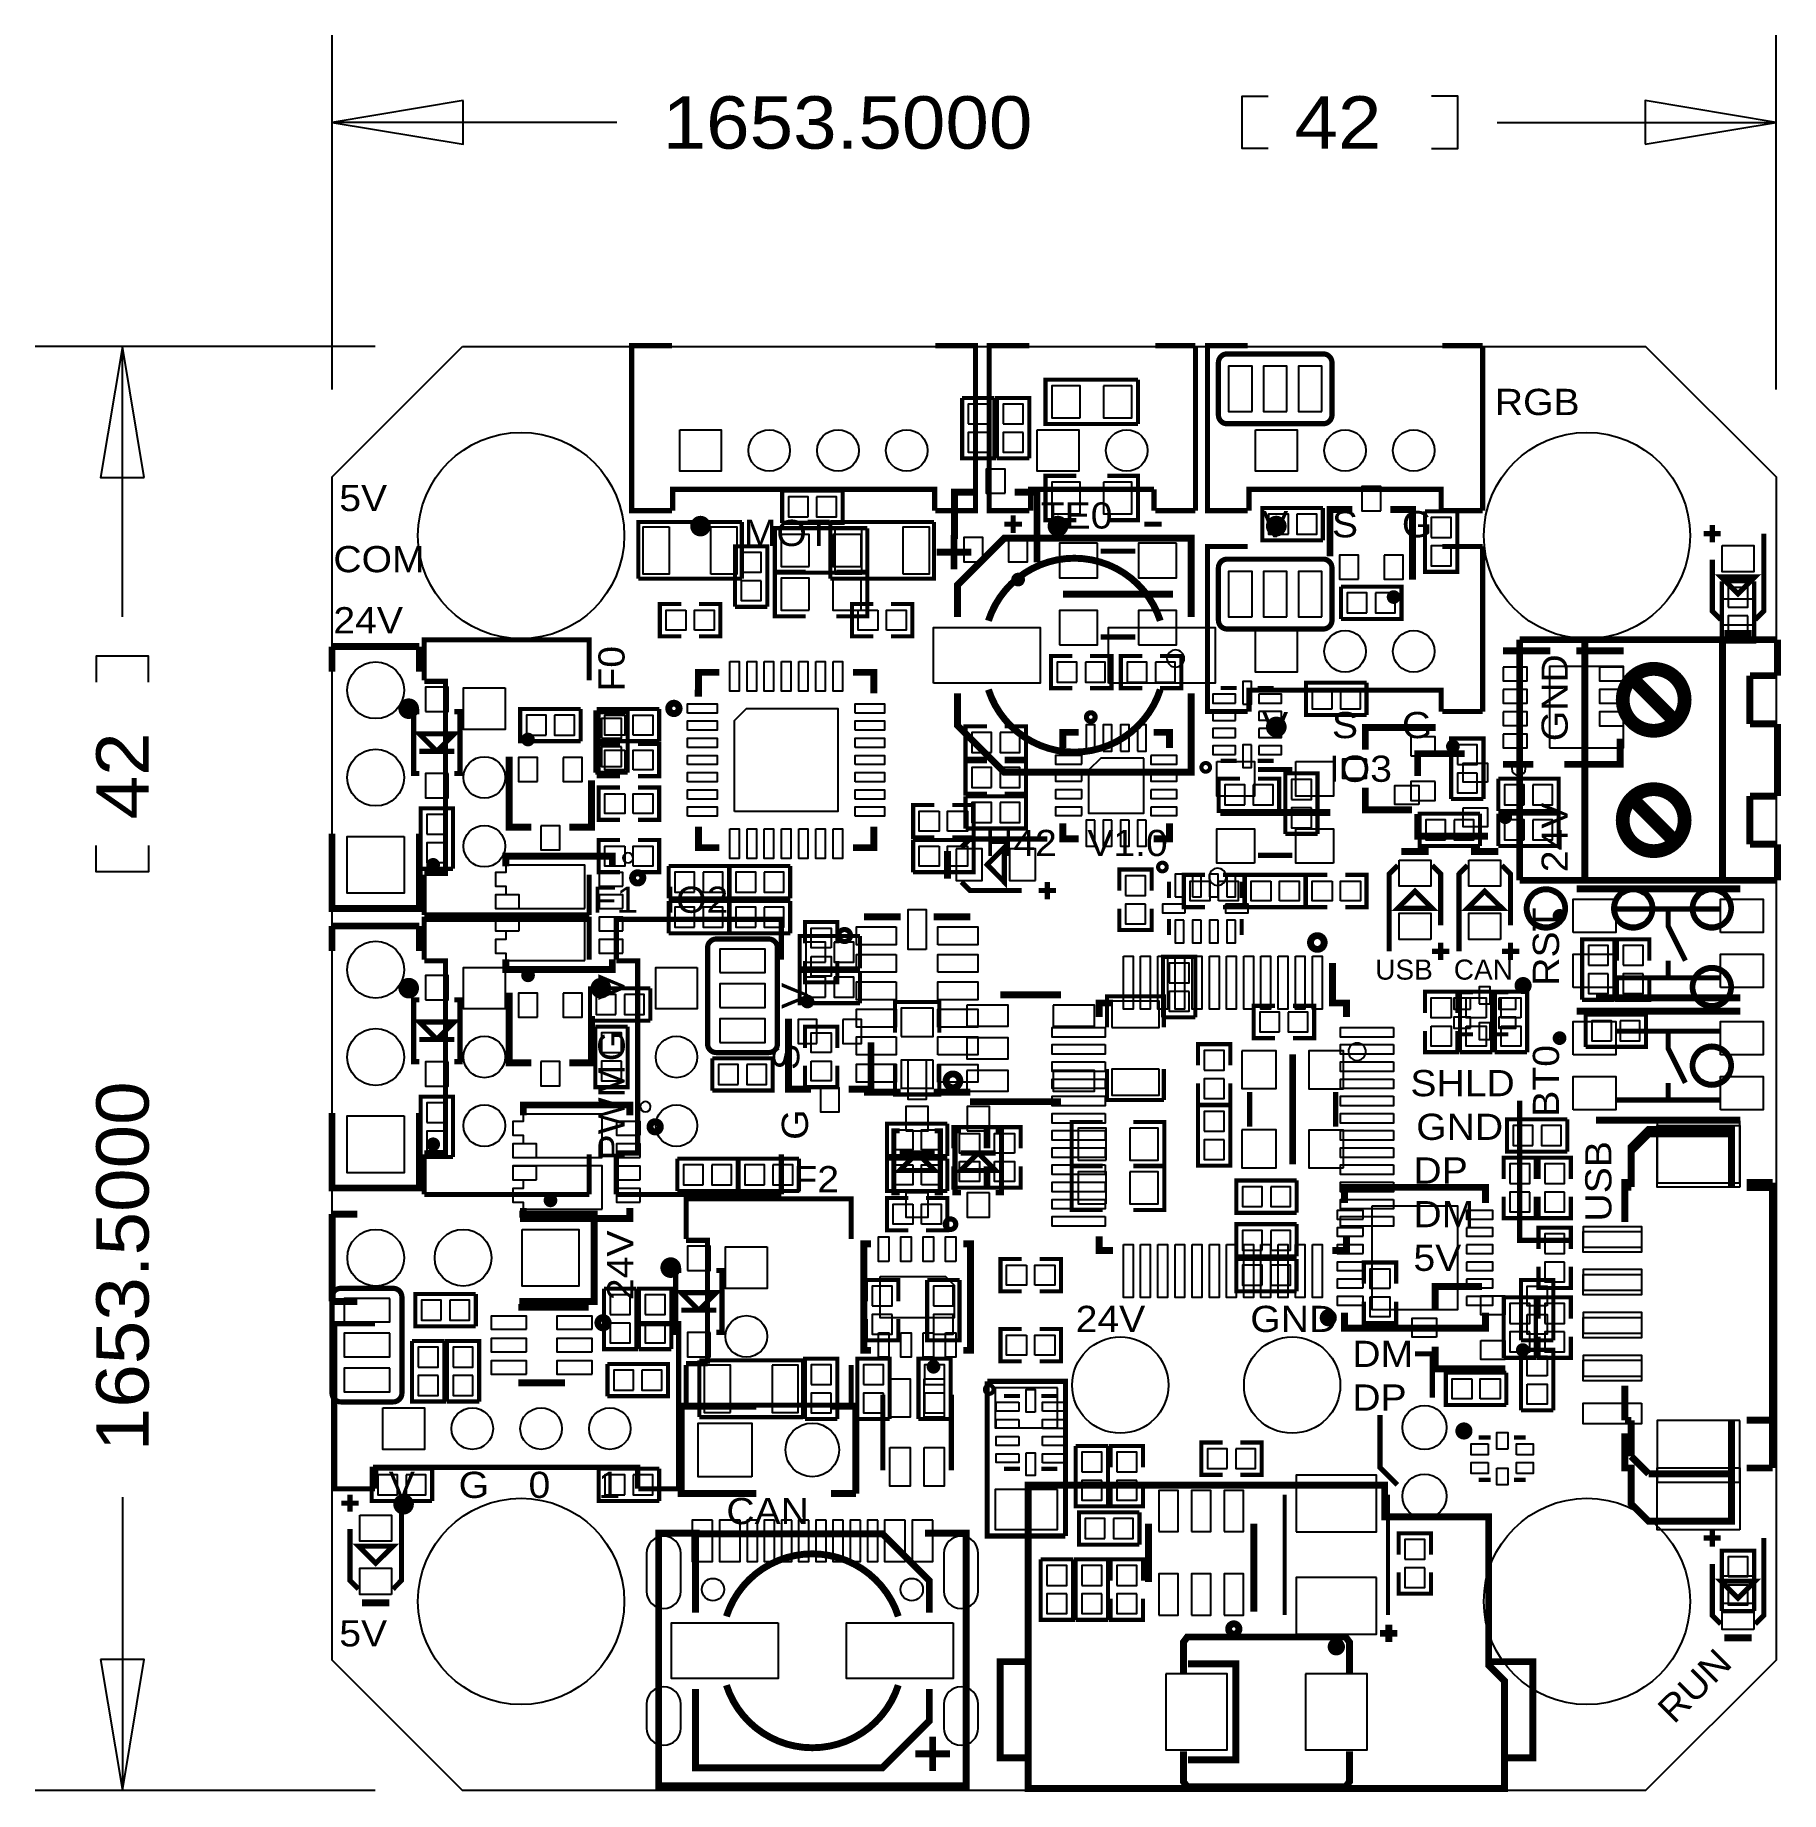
# Model space of a CAD drawing. Extents: x -8.6 to 42.1, y 0 to 51.1.
import ezdxf

# ---------------------------------------------------------------- set-up
doc = ezdxf.new("R2010")
doc.units = 0
for name, color, linetype in [('DIMENSION', 92, 'CONTINUOUS'), ('OUTLINE', 7, 'CONTINUOUS'), ('SILKSCREEN_BOTTOM', 23, 'CONTINUOUS'), ('SILKSCREEN_TOP', 7, 'CONTINUOUS'), ('SOLDERMASK_BOTTOM', 231, 'CONTINUOUS'), ('SOLDERMASK_TOP', 94, 'CONTINUOUS')]:
    doc.layers.add(name, color=color, linetype=linetype)

msp = doc.modelspace()

# ---------------------------------------------------------------- texts
at = {"layer": 'DIMENSION', "width": 1.116667}
for s, p in [('1653.5000', (9.6139, 47.752)), ('42', (27.9908, 47.752))]:
    msp.add_text(s, height=1.524, dxfattribs=at).set_placement(p)
for s, p in [('42', (-5.334, 28.2448)), ('1653.5000', (-5.334, 9.8679))]:
    msp.add_text(s, height=1.524, rotation=90, dxfattribs=at).set_placement(p)
at = {"layer": 'SILKSCREEN_TOP'}
for s, height, width, p in [('RGB', 0.762, 1.116667, (33.8201, 40.005)), ('5V', 0.762, 1.116667, (0.21082, 37.211)), ('TE0', 0.762, 1.116667, (20.6121, 36.703)), ('MOT', 0.762, 1.116667, (11.9761, 36.195)), ('V', 0.762, 1.116667, (27.051, 36.449)), ('S', 0.762, 1.116667, (29.083, 36.449)), ('G', 0.762, 1.116667, (31.115, 36.449)), ('COM', 0.762, 1.116667, (0.0381, 35.433)), ('24V', 0.762, 1.116667, (0.0381, 33.655)), ('V', 0.762, 1.116667, (27.051, 30.607)), ('S', 0.762, 1.116667, (29.083, 30.607)), ('G', 0.762, 1.116667, (31.115, 30.607)), ('IO3', 0.762, 1.116667, (28.9941, 29.337)), ('H42', 0.762, 1.116667, (18.99412, 27.178)), ('V1.0', 0.762, 1.116667, (21.96592, 27.178)), ('F1', 0.762, 1.116667, (7.57682, 25.527)), ('IO2', 0.762, 1.116667, (9.6901, 25.527)), ('USB', 0.5842, 1.043478, (30.3403, 23.5839)), ('CAN', 0.5842, 1.043478, (32.6263, 23.5839)), ('SHLD', 0.762, 1.116667, (31.36392, 20.193)), ('GND', 0.762, 1.116667, (31.5341, 18.923)), ('DP', 0.762, 1.116667, (31.45282, 17.653)), ('F2', 0.762, 1.116667, (13.41882, 17.399)), ('DM', 0.762, 1.116667, (31.45282, 16.383)), ('5V', 0.762, 1.116667, (31.45282, 15.113)), ('24V', 0.762, 1.116667, (21.6281, 13.335)), ('GND', 0.762, 1.116667, (26.7081, 13.335)), ('DM', 0.762, 1.116667, (29.67482, 12.319)), ('DP', 0.762, 1.116667, (29.67482, 11.049)), ('V', 0.762, 1.116667, (1.651, 8.509)), ('G', 0.762, 1.116667, (3.683, 8.509)), ('0', 0.762, 1.116667, (5.715, 8.509)), ('1', 0.762, 1.116667, (7.747, 8.509)), ('CAN', 0.762, 1.116667, (11.4681, 7.747)), ('5V', 0.762, 1.116667, (0.21082, 4.191))]:
    msp.add_text(s, height=height, dxfattribs=dict(at, width=width)).set_placement(p)
at = {"layer": 'SILKSCREEN_TOP', "width": 1.116667}
for s, rotation, p in [('F0', 90, (8.509, 31.96082)), ('GND', 90, (35.941, 30.5181)), ('24V', 90, (35.941, 26.7081)), ('RST', 90, (35.687, 23.4061)), ('V', 90, (8.509, 22.987)), ('V', 90, (13.843, 22.733)), ('G', 90, (8.509, 21.209)), ('S', 90, (13.589, 20.955)), ('BT0', 90, (35.687, 19.5961)), ('PWM', 90, (8.509, 18.3261)), ('G', 90, (13.843, 18.923)), ('USB', 90, (37.211, 16.5481)), ('24V', 90, (8.763, 14.2621)), ('RUN', 45, (39.02456, 1.90754))]:
    msp.add_text(s, height=0.762, rotation=rotation, dxfattribs=at).set_placement(p)

# ---------------------------------------------------------------- linework, layer by layer
at = {"layer": 'DIMENSION'}
for points in [[(0, 40.74668), (0, 51.054)], [(41.9989, 40.74668), (41.9989, 51.054)], [(3.81, 49.149), (0, 48.514), (3.81, 47.879), (3.81, 49.149)], [(27.2288, 47.752), (26.4668, 47.752), (26.4668, 49.276), (27.2288, 49.276)], [(31.9786, 47.752), (32.7406, 47.752), (32.7406, 49.276), (31.9786, 49.276)], [(38.1889, 47.879), (41.9989, 48.514), (38.1889, 49.149), (38.1889, 47.879)], [(8.2804, 48.514), (0, 48.514)], [(33.8836, 48.514), (41.9989, 48.514)], [(1.25222, 41.9989), (-8.636, 41.9989)], [(-5.461, 38.1889), (-6.096, 41.9989), (-6.731, 38.1889), (-5.461, 38.1889)], [(-6.096, 34.1376), (-6.096, 41.9989)], [(-5.334, 32.2326), (-5.334, 32.9946), (-6.858, 32.9946), (-6.858, 32.2326)], [(-5.334, 27.4828), (-5.334, 26.7208), (-6.858, 26.7208), (-6.858, 27.4828)], [(-6.096, 8.5344), (-6.096, 0)], [(-6.731, 3.81), (-6.096, 0), (-5.461, 3.81), (-6.731, 3.81)], [(1.25222, 0), (-8.636, 0)]]:
    msp.add_lwpolyline(points, dxfattribs=at)
at = {"layer": 'OUTLINE'}
msp.add_lwpolyline([(3.79222, 41.9989), (38.20668, 41.9989), (41.9989, 38.20668), (41.9989, 3.79222), (38.20668, 0), (3.79222, 0), (0, 3.79222), (0, 38.20668)], close=True, dxfattribs=at)
at = {"layer": 'SILKSCREEN_BOTTOM'}
for points, const_width in [([(25.781, 41.529, -0.414214), (26.035, 41.783)], 0.1524), ([(28.829, 41.783, -0.414214), (29.083, 41.529)], 0.1524), ([(26.035, 39.751, -0.414214), (25.781, 40.005)], 0.1524), ([(29.083, 40.005, -0.414214), (28.829, 39.751)], 0.1524), ([(25.781, 35.56, -0.414214), (26.035, 35.814)], 0.1524), ([(28.829, 35.814, -0.414214), (29.083, 35.56)], 0.1524), ([(20.0533, 35.21964, 1.00641), (19.85518, 35.2171, 0.993631), (20.0533, 35.21964)], 0.20066), ([(30.9753, 34.71164, 1.00641), (30.77718, 34.7091, 0.993631), (30.9753, 34.71164)], 0.20066), ([(26.035, 33.782, -0.414214), (25.781, 34.036)], 0.1524), ([(29.083, 34.036, -0.414214), (28.829, 33.782)], 0.1524), ([(22.19452, 31.21914, 0.994992), (21.94306, 31.22168, 1.005033), (22.19452, 31.21914)], 0.14986), ([(5.79882, 30.56636, 0.993692), (5.6007, 30.5689, 1.006348), (5.79882, 30.56636)], 0.20066), ([(32.69742, 30.36824, 0.997549), (32.50184, 30.36824, 1.002457), (32.69742, 30.36824)], 0.20066), ([(25.53716, 29.75864, 1.003247), (25.2857, 29.7561, 0.996763), (25.53716, 29.75864)], 0.11938), ([(9.03986, 26.543, 1), (8.74014, 26.543, 1), (9.03986, 26.543)], 0.20066), ([(24.27732, 26.85796, 0.998205), (24.02586, 26.8605, 1.001798), (24.27732, 26.85796)], 0.11938), ([(35.87496, 25.654, 1), (34.73704, 25.654, 1), (35.87496, 25.654)], 0.1524), ([(38.41496, 25.654, 1), (37.27704, 25.654, 1), (38.41496, 25.654)], 0.1524), ([(40.70096, 25.654, 1), (39.56304, 25.654, 1), (40.70096, 25.654)], 0.1524), ([(10.922, 24.511, -0.414214), (11.176, 24.765)], 0.1524), ([(12.7, 24.765, -0.414214), (12.954, 24.511)], 0.1524), ([(5.79882, 23.70836, 0.993692), (5.6007, 23.7109, 1.006348), (5.79882, 23.70836)], 0.20066), ([(34.76752, 23.41118, 0.998555), (34.5186, 23.41118, 1.001447), (34.76752, 23.41118)], 0.24892), ([(40.70096, 23.368, 1), (39.56304, 23.368, 1), (40.70096, 23.368)], 0.1524), ([(13.92682, 22.94636, 0.993692), (13.7287, 22.9489, 1.006348), (13.92682, 22.94636)], 0.20066), ([(11.176, 21.463, -0.414214), (10.922, 21.717)], 0.1524), ([(12.954, 21.717, -0.414214), (12.7, 21.463)], 0.1524), ([(40.70096, 21.082, 1), (39.56304, 21.082, 1), (40.70096, 21.082)], 0.1524), ([(18.26006, 20.64004, 0.999801), (17.85874, 20.64004, 1.000199), (18.26006, 20.64004)], 0.20066), ([(9.54786, 19.304, 1), (9.24814, 19.304, 1), (9.54786, 19.304)], 0.20066), ([(0, 14.351, -0.414214), (0.254, 14.605)], 0.1524), ([(1.778, 14.605, -0.414214), (2.032, 14.351)], 0.1524), ([(8.03148, 13.60424, 0.9984), (7.73176, 13.60424, 1.001603), (8.03148, 13.60424)], 0.20066), ([(29.10078, 13.74902, 0.999839), (28.85186, 13.74902, 1.000161), (29.10078, 13.74902)], 0.24892), ([(0.254, 11.303, -0.414214), (0, 11.557)], 0.1524), ([(2.032, 11.557, -0.414214), (1.778, 11.303)], 0.1524), ([(26.3779, 4.699, 0.9992), (26.07818, 4.699, 1.000801), (26.3779, 4.699)], 0.20066), ([(29.337, 4.18084, 1.003391), (29.083, 4.1783, 0.99662), (29.337, 4.18084)], 0.24892)]:
    msp.add_lwpolyline(points, format="xyb", dxfattribs=dict(at, const_width=const_width))
for points, const_width in [([(25.781, 40.005), (25.781, 41.529)], 0.1524), ([(28.829, 41.783), (26.035, 41.783)], 0.1524), ([(29.083, 40.005), (29.083, 41.529)], 0.1524), ([(23.4442, 39.74084), (20.7518, 39.74084), (20.7518, 41.03116), (23.4442, 41.03116)], 0.11938), ([(23.4442, 39.74084), (23.4442, 41.03116)], 0.11938), ([(18.3261, 40.50284), (19.2659, 40.50284)], 0.11938), ([(18.3261, 40.50284), (18.3261, 38.74516), (19.2659, 38.74516), (19.2659, 40.50284)], 0.11938), ([(20.2819, 38.74516), (20.2819, 40.50284), (19.3421, 40.50284), (19.3421, 38.74516)], 0.11938), ([(28.829, 39.751), (26.035, 39.751)], 0.1524), ([(20.2819, 38.74516), (19.3421, 38.74516)], 0.11938), ([(13.09116, 36.8681), (13.09116, 37.8079)], 0.11938), ([(13.09116, 36.8681), (14.84884, 36.8681), (14.84884, 37.8079), (13.09116, 37.8079)], 0.11938), ([(18.10512, 36.40328), (18.10512, 37.76472), (18.75282, 37.76472)], 0.20066), ([(20.50288, 35.72002), (20.50288, 37.76472), (19.85518, 37.76472)], 0.20066), ([(21.65096, 38.23716), (20.7518, 38.23716), (20.7518, 36.94684), (21.65096, 36.94684)], 0.11938), ([(22.54504, 38.23716), (23.4442, 38.23716), (23.4442, 36.94684), (22.54504, 36.94684)], 0.11938), ([(28.81884, 37.2999), (27.06116, 37.2999), (27.06116, 36.3601), (28.81884, 36.3601)], 0.11938), ([(28.81884, 37.2999), (28.81884, 36.3601)], 0.11938), ([(29.02712, 35.89528), (29.02712, 37.25672), (29.67482, 37.25672)], 0.20066), ([(31.42488, 35.21202), (31.42488, 37.25672), (30.77718, 37.25672)], 0.20066), ([(31.7881, 37.20084), (32.7279, 37.20084)], 0.11938), ([(31.7881, 37.20084), (31.7881, 35.44316), (32.7279, 35.44316), (32.7279, 37.20084)], 0.11938), ([(15.5702, 35.42284), (12.8778, 35.42284), (12.8778, 36.71316), (15.5702, 36.71316)], 0.11938), ([(15.5702, 35.42284), (15.5702, 36.71316)], 0.11938), ([(12.6619, 34.42716), (12.6619, 36.18484), (11.7221, 36.18484), (11.7221, 34.42716)], 0.11938), ([(23.36038, 36.04768), (22.35962, 36.04768)], 0.14986), ([(28.829, 35.814), (26.035, 35.814)], 0.1524), ([(13.77696, 35.44316), (12.8778, 35.44316), (12.8778, 34.15284), (13.77696, 34.15284)], 0.11938), ([(14.67104, 35.44316), (15.5702, 35.44316), (15.5702, 34.15284), (14.67104, 34.15284)], 0.11938), ([(25.781, 34.036), (25.781, 35.56)], 0.1524), ([(29.083, 34.036), (29.083, 35.56)], 0.1524), ([(21.2598, 34.798), (24.4602, 34.798)], 0.20066), ([(29.34716, 34.0741), (29.34716, 35.0139)], 0.11938), ([(29.34716, 34.0741), (31.10484, 34.0741), (31.10484, 35.0139), (29.34716, 35.0139)], 0.11938), ([(40.4241, 35.16884), (41.3639, 35.16884)], 0.11938), ([(40.4241, 35.16884), (40.4241, 33.41116), (41.3639, 33.41116), (41.3639, 35.16884)], 0.11938), ([(12.6619, 34.42716), (11.7221, 34.42716)], 0.11938), ([(28.829, 33.782), (26.035, 33.782)], 0.1524), ([(23.36038, 33.54832), (22.35962, 33.54832)], 0.14986), ([(34.163, 33.0454), (34.163, 33.147), (35.43808, 33.147)], 0.20066), ([(37.465, 33.0454), (37.465, 33.147), (36.18992, 33.147)], 0.20066), ([(21.53158, 32.05988), (20.91182, 32.05988), (20.91182, 32.99968), (21.53158, 32.99968)], 0.11938), ([(22.04974, 32.05988), (22.6695, 32.05988), (22.6695, 32.99968), (22.04974, 32.99968)], 0.11938), ([(23.56358, 32.99968), (22.94382, 32.99968), (22.94382, 32.05988), (23.56358, 32.05988)], 0.11938), ([(24.08174, 32.99968), (24.7015, 32.99968), (24.7015, 32.05988), (24.08174, 32.05988)], 0.11938), ([(30.08884, 32.2199), (28.33116, 32.2199), (28.33116, 31.2801), (30.08884, 31.2801)], 0.11938), ([(30.08884, 32.2199), (30.08884, 31.2801)], 0.11938), ([(25.84196, 32.06496), (26.30932, 32.06496)], 0.11938), ([(27.39136, 32.06496), (26.924, 32.06496)], 0.11938), ([(2.54254, 31.37916), (2.37236, 31.37916), (2.37236, 29.58084), (2.54254, 29.58084)], 0.14986), ([(3.55346, 31.37916), (3.72364, 31.37916), (3.72364, 29.58084), (3.55346, 29.58084)], 0.14986), ([(7.22884, 31.4579), (5.47116, 31.4579), (5.47116, 30.5181), (7.22884, 30.5181)], 0.11938), ([(7.22884, 31.4579), (7.22884, 30.5181)], 0.11938), ([(8.5979, 29.60116), (8.5979, 31.35884), (7.6581, 31.35884), (7.6581, 29.60116)], 0.11938), ([(2.54, 30.226), (3.048, 30.226), (3.556, 30.734), (2.54, 30.734), (3.048, 30.226), (3.556, 30.226)], 0.14986), ([(19.04492, 30.0101), (18.42516, 30.0101), (18.42516, 30.9499), (19.04492, 30.9499)], 0.11938), ([(19.56308, 30.0101), (20.18284, 30.0101), (20.18284, 30.9499), (19.56308, 30.9499)], 0.11938), ([(21.71192, 30.77718), (21.25726, 30.77718), (21.25726, 30.32252)], 0.20066), ([(23.9014, 30.77718), (24.35606, 30.77718), (24.35606, 30.32252)], 0.20066), ([(32.09798, 30.91688), (30.05328, 30.91688), (30.05328, 30.26918)], 0.20066), ([(33.4899, 28.83916), (33.4899, 30.59684), (32.5501, 30.59684), (32.5501, 28.83916)], 0.11938), ([(35.8394, 29.845), (37.465, 29.845), (37.465, 30.59684)], 0.20066), ([(5.15112, 30.06598), (5.15112, 28.02128), (5.79882, 28.02128)], 0.20066), ([(8.5979, 29.60116), (7.6581, 29.60116)], 0.11938), ([(19.04492, 28.9941), (18.42516, 28.9941), (18.42516, 29.9339), (19.04492, 29.9339)], 0.11938), ([(19.56308, 28.9941), (20.18284, 28.9941), (20.18284, 29.9339), (19.56308, 29.9339)], 0.11938), ([(25.84196, 29.9466), (26.30932, 29.9466)], 0.11938), ([(27.39136, 29.9466), (26.924, 29.9466)], 0.11938), ([(28.6639, 27.82316), (28.6639, 29.58084), (27.7241, 29.58084), (27.7241, 27.82316)], 0.11938), ([(34.94024, 29.845), (34.163, 29.845), (34.163, 29.9466)], 0.20066), ([(7.54888, 29.38272), (7.54888, 28.02128), (6.90118, 28.02128)], 0.20066), ([(26.41092, 29.4259), (25.79116, 29.4259), (25.79116, 28.4861), (26.41092, 28.4861)], 0.11938), ([(26.92908, 29.4259), (27.54884, 29.4259), (27.54884, 28.4861), (26.92908, 28.4861)], 0.11938), ([(31.41472, 28.51912), (30.05328, 28.51912), (30.05328, 29.16682)], 0.20066), ([(33.91916, 28.4861), (33.91916, 29.4259)], 0.11938), ([(33.91916, 28.4861), (35.67684, 28.4861), (35.67684, 29.4259), (33.91916, 29.4259)], 0.11938), ([(3.5179, 26.80716), (3.5179, 28.56484), (2.5781, 28.56484), (2.5781, 26.80716)], 0.11938), ([(18.42516, 27.9781), (18.42516, 28.9179)], 0.11938), ([(18.42516, 27.9781), (20.18284, 27.9781), (20.18284, 28.9179), (18.42516, 28.9179)], 0.11938), ([(33.4899, 28.83916), (32.5501, 28.83916)], 0.11938), ([(21.71192, 27.67838), (21.25726, 27.67838), (21.25726, 28.13304)], 0.20066), ([(23.9014, 27.67838), (24.35606, 27.67838), (24.35606, 28.13304)], 0.20066), ([(33.39084, 28.4099), (31.63316, 28.4099), (31.63316, 27.4701), (33.39084, 27.4701)], 0.11938), ([(33.39084, 28.4099), (33.39084, 27.4701)], 0.11938), ([(33.91916, 27.4701), (33.91916, 28.4099)], 0.11938), ([(33.91916, 27.4701), (35.67684, 27.4701), (35.67684, 28.4099), (33.91916, 28.4099)], 0.11938), ([(20.80514, 27.6733), (18.5547, 27.6733), (18.30324, 27.42438)], 0.14986), ([(19.05508, 26.924), (19.55292, 26.42362), (19.55292, 27.42438), (19.05508, 26.924)], 0.14986), ([(28.6639, 27.82316), (27.7241, 27.82316)], 0.11938), ([(5.0546, 26.87574), (5.0546, 27.178), (8.1534, 27.178), (8.1534, 26.87574)], 0.20066), ([(17.90192, 27.32278), (17.90192, 26.52522)], 0.20066), ([(3.5179, 26.80716), (2.5781, 26.80716)], 0.11938), ([(9.78916, 25.9461), (9.78916, 26.8859)], 0.11938), ([(9.78916, 25.9461), (11.54684, 25.9461), (11.54684, 26.8859), (9.78916, 26.8859)], 0.11938), ([(13.32484, 26.8859), (11.56716, 26.8859), (11.56716, 25.9461), (13.32484, 25.9461)], 0.11938), ([(13.32484, 26.8859), (13.32484, 25.9461)], 0.11938), ([(22.8981, 26.16708), (22.8981, 26.78684), (23.8379, 26.78684), (23.8379, 26.16708)], 0.11938), ([(18.30324, 26.42362), (18.5547, 26.1747), (20.0533, 26.1747)], 0.14986), ([(20.55368, 26.1747), (21.05406, 26.1747)], 0.14986), ([(20.80514, 26.42362), (20.80514, 25.92324)], 0.14986), ([(24.34082, 26.4287), (24.34082, 25.96134)], 0.11938), ([(26.45918, 26.4287), (26.45918, 25.96134)], 0.11938), ([(9.78916, 24.9301), (9.78916, 25.8699)], 0.11938), ([(9.78916, 24.9301), (11.54684, 24.9301), (11.54684, 25.8699), (9.78916, 25.8699)], 0.11938), ([(13.32484, 25.8699), (11.56716, 25.8699), (11.56716, 24.9301), (13.32484, 24.9301)], 0.11938), ([(13.32484, 25.8699), (13.32484, 24.9301)], 0.11938), ([(22.8981, 25.64892), (22.8981, 25.02916), (23.8379, 25.02916), (23.8379, 25.64892)], 0.11938), ([(24.34082, 24.8793), (24.34082, 25.34666)], 0.11938), ([(26.45918, 24.8793), (26.45918, 25.34666)], 0.11938), ([(10.922, 21.717), (10.922, 24.511)], 0.1524), ([(11.176, 24.765), (12.7, 24.765)], 0.1524), ([(12.954, 21.717), (12.954, 24.511)], 0.1524), ([(15.35684, 24.8539), (13.59916, 24.8539), (13.59916, 23.9141), (15.35684, 23.9141)], 0.11938), ([(15.35684, 24.8539), (15.35684, 23.9141)], 0.11938), ([(37.2999, 22.99716), (37.2999, 24.75484), (36.3601, 24.75484), (36.3601, 22.99716)], 0.11938), ([(37.3761, 24.13508), (37.3761, 24.75484), (38.3159, 24.75484), (38.3159, 24.13508)], 0.11938), ([(5.0546, 24.17826), (5.0546, 23.876), (8.1534, 23.876), (8.1534, 24.17826)], 0.20066), ([(25.1079, 22.48916), (25.1079, 24.24684), (24.1681, 24.24684), (24.1681, 22.48916)], 0.11938), ([(15.35684, 23.8379), (13.59916, 23.8379), (13.59916, 22.8981), (15.35684, 22.8981)], 0.11938), ([(15.35684, 23.8379), (15.35684, 22.8981)], 0.11938), ([(37.3761, 23.61692), (37.3761, 22.99716), (38.3159, 22.99716), (38.3159, 23.61692)], 0.11938), ([(2.54254, 22.99716), (2.37236, 22.99716), (2.37236, 21.19884), (2.54254, 21.19884)], 0.14986), ([(3.55346, 22.99716), (3.72364, 22.99716), (3.72364, 21.19884), (3.55346, 21.19884)], 0.14986), ([(5.15112, 23.20798), (5.15112, 21.16328), (5.79882, 21.16328)], 0.20066), ([(9.26084, 23.3299), (7.50316, 23.3299), (7.50316, 22.3901), (9.26084, 22.3901)], 0.11938), ([(9.26084, 23.3299), (9.26084, 22.3901)], 0.11938), ([(16.37284, 22.03704), (16.37284, 22.9362), (17.66316, 22.9362), (17.66316, 22.03704)], 0.11938), ([(19.44116, 23.14448), (21.19884, 23.14448)], 0.20066), ([(22.5425, 22.19452), (22.5425, 23.09622), (24.1935, 23.09622), (24.1935, 22.19452)], 0.11938), ([(32.8422, 23.22068), (33.18764, 23.22068)], 0.11938), ([(34.2138, 23.22068), (33.86836, 23.22068)], 0.11938), ([(37.2999, 22.99716), (36.3601, 22.99716)], 0.11938), ([(7.54888, 22.52472), (7.54888, 21.16328), (6.90118, 21.16328)], 0.20066), ([(13.27912, 22.44598), (13.27912, 20.40128), (13.92682, 20.40128)], 0.20066), ([(25.1079, 22.48916), (24.1681, 22.48916)], 0.11938), ([(27.42692, 22.8219), (26.80716, 22.8219), (26.80716, 21.8821), (27.42692, 21.8821)], 0.11938), ([(27.94508, 22.8219), (28.56484, 22.8219), (28.56484, 21.8821), (27.94508, 21.8821)], 0.11938), ([(36.45916, 21.6281), (36.45916, 22.5679)], 0.11938), ([(36.45916, 21.6281), (38.21684, 21.6281), (38.21684, 22.5679), (36.45916, 22.5679)], 0.11938), ([(2.54, 21.844), (3.048, 21.844), (3.556, 22.352), (2.54, 22.352), (3.048, 21.844), (3.556, 21.844)], 0.14986), ([(7.6581, 22.21484), (8.5979, 22.21484)], 0.11938), ([(7.6581, 22.21484), (7.6581, 20.45716), (8.5979, 20.45716), (8.5979, 22.21484)], 0.11938), ([(32.8422, 21.99132), (33.18764, 21.99132)], 0.11938), ([(34.2138, 21.99132), (33.86836, 21.99132)], 0.11938), ([(11.176, 21.463), (12.7, 21.463)], 0.1524), ([(15.67688, 21.76272), (15.67688, 20.40128), (15.02918, 20.40128)], 0.20066), ([(26.1239, 21.08708), (26.1239, 21.70684), (25.1841, 21.70684), (25.1841, 21.08708)], 0.11938), ([(27.94, 18.2118), (27.94, 21.4122)], 0.20066), ([(11.05916, 20.3581), (11.05916, 21.2979)], 0.11938), ([(11.05916, 20.3581), (12.81684, 20.3581), (12.81684, 21.2979), (11.05916, 21.2979)], 0.11938), ([(16.37284, 21.14296), (16.37284, 20.2438), (17.66316, 20.2438), (17.66316, 21.14296)], 0.11938), ([(24.1935, 20.08378), (22.5425, 20.08378), (22.5425, 20.98548)], 0.11938), ([(24.1935, 20.98548), (24.1935, 20.08378)], 0.11938), ([(26.1239, 20.56892), (26.1239, 19.94916), (25.1841, 19.94916), (25.1841, 20.56892)], 0.11938), ([(3.5179, 18.42516), (3.5179, 20.18284), (2.5781, 20.18284), (2.5781, 18.42516)], 0.11938), ([(5.5626, 19.63674), (5.5626, 19.939), (8.6614, 19.939), (8.6614, 19.63674)], 0.20066), ([(18.55978, 20.03552), (21.19884, 20.03552)], 0.20066), ([(25.1841, 19.92884), (26.1239, 19.92884)], 0.11938), ([(25.1841, 19.92884), (25.1841, 18.17116), (26.1239, 18.17116), (26.1239, 19.92884)], 0.11938), ([(26.69032, 20.31238), (26.69032, 19.31162)], 0.14986), ([(29.18968, 20.31238), (29.18968, 19.31162)], 0.14986), ([(22.41296, 19.44116), (21.5138, 19.44116), (21.5138, 18.15084), (22.41296, 18.15084)], 0.11938), ([(23.30704, 19.44116), (24.2062, 19.44116), (24.2062, 18.15084), (23.30704, 18.15084)], 0.11938), ([(35.93084, 19.5199), (34.17316, 19.5199), (34.17316, 18.5801), (35.93084, 18.5801)], 0.11938), ([(35.93084, 19.5199), (35.93084, 18.5801)], 0.11938), ([(16.51254, 17.38884), (16.34236, 17.38884), (16.34236, 19.18716), (16.51254, 19.18716)], 0.14986), ([(17.52346, 17.38884), (17.69364, 17.38884), (17.69364, 19.18716), (17.52346, 19.18716)], 0.14986), ([(18.29054, 17.38884), (18.12036, 17.38884), (18.12036, 19.18716), (18.29054, 19.18716)], 0.14986), ([(19.30146, 17.38884), (19.47164, 17.38884), (19.47164, 19.18716), (19.30146, 19.18716)], 0.14986), ([(37.60216, 16.67256), (37.60216, 17.68094), (37.78758, 17.68094), (37.78758, 18.72488), (38.29304, 19.23034), (40.70096, 19.23034), (40.70096, 17.68094)], 0.20066), ([(3.5179, 18.42516), (2.5781, 18.42516)], 0.11938), ([(10.04316, 17.4371), (10.04316, 18.3769)], 0.11938), ([(10.04316, 17.4371), (11.80084, 17.4371), (11.80084, 18.3769), (10.04316, 18.3769)], 0.11938), ([(13.57884, 18.3769), (11.82116, 18.3769), (11.82116, 17.4371), (13.57884, 17.4371)], 0.11938), ([(13.57884, 18.3769), (13.57884, 17.4371)], 0.11938), ([(17.526, 18.542), (17.018, 18.542), (16.51, 18.034), (17.526, 18.034), (17.018, 18.542), (16.51, 18.542)], 0.14986), ([(19.304, 18.542), (18.796, 18.542), (18.288, 18.034), (19.304, 18.034), (18.796, 18.542), (18.288, 18.542)], 0.14986), ([(34.0741, 17.78508), (34.0741, 18.40484), (35.0139, 18.40484), (35.0139, 17.78508)], 0.11938), ([(35.0901, 17.78508), (35.0901, 18.40484), (36.0299, 18.40484), (36.0299, 17.78508)], 0.11938), ([(22.41296, 16.88084), (21.5138, 16.88084), (21.5138, 18.17116), (22.41296, 18.17116)], 0.11938), ([(23.30704, 16.88084), (24.2062, 16.88084), (24.2062, 18.17116), (23.30704, 18.17116)], 0.11938), ([(28.05684, 17.7419), (26.29916, 17.7419), (26.29916, 16.8021), (28.05684, 16.8021)], 0.11938), ([(28.05684, 17.7419), (28.05684, 16.8021)], 0.11938), ([(29.44622, 17.08912), (29.44622, 17.54378), (33.54578, 17.54378), (33.54578, 17.08912)], 0.20066), ([(41.8973, 17.68094), (41.148, 17.68094)], 0.20066), ([(41.8973, 10.7696), (41.8973, 17.68094)], 0.20066), ([(5.5626, 16.93926), (5.5626, 16.637), (8.6614, 16.637), (8.6614, 16.93926)], 0.20066), ([(34.0741, 17.26692), (34.0741, 16.64716), (35.0139, 16.64716), (35.0139, 17.26692)], 0.11938), ([(35.0901, 17.26692), (35.0901, 16.64716), (36.0299, 16.64716), (36.0299, 17.26692)], 0.11938), ([(28.05684, 16.4719), (26.29916, 16.4719), (26.29916, 15.5321), (28.05684, 15.5321)], 0.11938), ([(28.05684, 16.4719), (28.05684, 15.5321)], 0.11938), ([(36.0299, 15.75308), (36.0299, 16.37284), (35.0901, 16.37284), (35.0901, 15.75308)], 0.11938), ([(28.05684, 15.4559), (26.29916, 15.4559), (26.29916, 14.5161), (28.05684, 14.5161)], 0.11938), ([(28.05684, 15.4559), (28.05684, 14.5161)], 0.11938), ([(10.16254, 15.12316), (9.99236, 15.12316), (9.99236, 13.32484), (10.16254, 13.32484)], 0.14986), ([(11.17346, 15.12316), (11.34364, 15.12316), (11.34364, 13.32484), (11.17346, 13.32484)], 0.14986), ([(15.5321, 14.22908), (15.5321, 14.84884), (16.4719, 14.84884), (16.4719, 14.22908)], 0.11938), ([(17.3101, 14.84884), (18.2499, 14.84884)], 0.11938), ([(17.3101, 14.84884), (17.3101, 13.09116), (18.2499, 13.09116), (18.2499, 14.84884)], 0.11938), ([(36.0299, 15.23492), (36.0299, 14.61516), (35.0901, 14.61516), (35.0901, 15.23492)], 0.11938), ([(0, 14.351), (0, 11.557)], 0.1524), ([(1.778, 14.605), (0.254, 14.605)], 0.1524), ([(2.032, 14.351), (2.032, 11.557)], 0.1524), ([(4.18084, 14.4399), (2.42316, 14.4399), (2.42316, 13.5001), (4.18084, 13.5001)], 0.11938), ([(4.18084, 14.4399), (4.18084, 13.5001)], 0.11938), ([(7.9121, 14.59484), (8.8519, 14.59484)], 0.11938), ([(7.9121, 14.59484), (7.9121, 12.83716), (8.8519, 12.83716), (8.8519, 14.59484)], 0.11938), ([(9.8679, 12.83716), (9.8679, 14.59484), (8.9281, 14.59484), (8.9281, 12.83716)], 0.11938), ([(10.16, 13.97), (10.668, 13.97), (11.176, 14.478), (10.16, 14.478), (10.668, 13.97), (11.176, 13.97)], 0.14986), ([(35.0139, 12.58316), (35.0139, 14.34084), (34.0741, 14.34084), (34.0741, 12.58316)], 0.11938), ([(35.0901, 13.72108), (35.0901, 14.34084), (36.0299, 14.34084), (36.0299, 13.72108)], 0.11938), ([(7.45998, 14.05382), (5.41528, 14.05382)], 0.20066), ([(29.44622, 13.89888), (29.44622, 13.44422), (33.54578, 13.44422), (33.54578, 13.89888)], 0.20066), ([(15.5321, 13.71092), (15.5321, 13.09116), (16.4719, 13.09116), (16.4719, 13.71092)], 0.11938), ([(2.3241, 13.07084), (3.2639, 13.07084)], 0.11938), ([(2.3241, 13.07084), (2.3241, 11.31316), (3.2639, 11.31316), (3.2639, 13.07084)], 0.11938), ([(4.2799, 11.31316), (4.2799, 13.07084), (3.3401, 13.07084), (3.3401, 11.31316)], 0.11938), ([(9.8679, 12.83716), (8.9281, 12.83716)], 0.11938), ([(35.0901, 13.20292), (35.0901, 12.58316), (36.0299, 12.58316), (36.0299, 13.20292)], 0.11938), ([(8.01116, 11.4681), (8.01116, 12.4079)], 0.11938), ([(8.01116, 11.4681), (9.76884, 11.4681), (9.76884, 12.4079), (8.01116, 12.4079)], 0.11938), ([(10.68578, 12.5095), (13.69822, 12.5095), (13.69822, 10.8585)], 0.11938), ([(10.68578, 10.8585), (10.68578, 12.5095)], 0.11938), ([(14.6939, 10.80516), (14.6939, 12.56284), (13.7541, 12.56284), (13.7541, 10.80516)], 0.11938), ([(16.2179, 10.80516), (16.2179, 12.56284), (15.2781, 12.56284), (15.2781, 10.80516)], 0.11938), ([(17.9959, 10.80516), (17.9959, 12.56284), (17.0561, 12.56284), (17.0561, 10.80516)], 0.11938), ([(35.0139, 12.58316), (34.0741, 12.58316)], 0.11938), ([(6.77672, 11.85418), (5.41528, 11.85418)], 0.20066), ([(19.05508, 11.90244), (19.05508, 7.40156), (21.33092, 7.40156)], 0.14986), ([(21.33092, 7.40156), (21.33092, 11.90244), (19.05508, 11.90244)], 0.14986), ([(37.60216, 11.7729), (37.60216, 10.76198)], 0.20066), ([(1.778, 11.303), (0.254, 11.303)], 0.1524), ([(4.2799, 11.31316), (3.3401, 11.31316)], 0.11938), ([(13.69822, 10.8585), (10.68578, 10.8585)], 0.11938), ([(14.6939, 10.80516), (13.7541, 10.80516)], 0.11938), ([(16.2179, 10.80516), (15.2781, 10.80516)], 0.11938), ([(17.9959, 10.80516), (17.0561, 10.80516)], 0.11938), ([(37.60216, 10.76198), (37.78758, 10.76198)], 0.20066), ([(37.78758, 10.76198), (37.78758, 9.71804)], 0.20066), ([(40.70096, 9.21258), (40.70096, 10.76198)], 0.20066), ([(41.148, 10.7696), (41.8973, 10.7696)], 0.20066), ([(21.6281, 10.02284), (22.5679, 10.02284)], 0.11938), ([(21.6281, 10.02284), (21.6281, 8.26516), (22.5679, 8.26516), (22.5679, 10.02284)], 0.11938), ([(23.5839, 9.40308), (23.5839, 10.02284), (22.6441, 10.02284), (22.6441, 9.40308)], 0.11938), ([(25.90292, 9.1821), (25.28316, 9.1821), (25.28316, 10.1219), (25.90292, 10.1219)], 0.11938), ([(26.42108, 9.1821), (27.04084, 9.1821), (27.04084, 10.1219), (26.42108, 10.1219)], 0.11938), ([(37.78758, 9.71804), (38.29304, 9.21258)], 0.20066), ([(2.91084, 9.3599), (1.15316, 9.3599), (1.15316, 8.4201), (2.91084, 8.4201)], 0.11938), ([(2.91084, 9.3599), (2.91084, 8.4201)], 0.11938), ([(9.51484, 9.3599), (7.75716, 9.3599), (7.75716, 8.4201), (9.51484, 8.4201)], 0.11938), ([(9.51484, 9.3599), (9.51484, 8.4201)], 0.11938), ([(38.29304, 9.21258), (40.70096, 9.21258)], 0.20066), ([(23.5839, 8.88492), (23.5839, 8.26516), (22.6441, 8.26516), (22.6441, 8.88492)], 0.11938), ([(27.70886, 5.10794), (27.70886, 8.60806)], 0.11938), ([(30.71114, 5.10794), (30.71114, 8.60806)], 0.11938), ([(23.48484, 8.0899), (21.72716, 8.0899), (21.72716, 7.1501), (23.48484, 7.1501)], 0.11938), ([(23.48484, 8.0899), (23.48484, 7.1501)], 0.11938), ([(23.74392, 6.06298), (23.74392, 7.76478)], 0.20066), ([(26.81224, 5.19938), (26.81224, 7.76478)], 0.20066), ([(10.69594, 7.48538), (9.4996, 7.48538), (9.4996, 6.17474)], 0.20066), ([(18.4404, 1.44526), (18.4404, 7.48538), (17.24406, 7.48538)], 0.20066), ([(31.0261, 6.86308), (31.0261, 7.48284), (31.9659, 7.48284), (31.9659, 6.86308)], 0.11938), ([(20.6121, 6.72084), (21.5519, 6.72084)], 0.11938), ([(20.6121, 6.72084), (20.6121, 4.96316), (21.5519, 4.96316), (21.5519, 6.72084)], 0.11938), ([(22.5679, 4.96316), (22.5679, 6.72084), (21.6281, 6.72084), (21.6281, 4.96316)], 0.11938), ([(22.6441, 6.10108), (22.6441, 6.72084), (23.5839, 6.72084), (23.5839, 6.10108)], 0.11938), ([(41.3639, 5.21716), (41.3639, 6.97484), (40.4241, 6.97484), (40.4241, 5.21716)], 0.11938), ([(17.24406, 0.13462), (9.4996, 0.13462), (9.4996, 6.17474)], 0.20066), ([(31.0261, 6.34492), (31.0261, 5.72516), (31.9659, 5.72516), (31.9659, 6.34492)], 0.11938), ([(22.6441, 5.58292), (22.6441, 4.96316), (23.5839, 4.96316), (23.5839, 5.58292)], 0.11938), ([(41.3639, 5.21716), (40.4241, 5.21716)], 0.11938), ([(22.5679, 4.96316), (21.6281, 4.96316)], 0.11938), ([(30.48, 4.572), (30.988, 4.572)], 0.20066), ([(30.734, 4.826), (30.734, 4.318)], 0.20066), ([(29.591, 3.429), (29.591, 4.318), (29.47924, 4.46532), (24.87676, 4.46532), (24.765, 4.318), (24.765, 3.429)], 0.20066), ([(24.892, 0.889), (26.289, 0.889), (26.289, 3.683), (24.892, 3.683)], 0.20066), ([(18.4404, 1.44526), (18.4404, 0.13462), (17.24406, 0.13462)], 0.20066), ([(29.591, 1.143), (29.591, 0.254), (29.47924, 0.10668), (24.87676, 0.10668), (24.765, 0.254), (24.765, 1.143)], 0.20066)]:
    msp.add_lwpolyline(points, dxfattribs=dict(at, const_width=const_width))
for points in [[(24.78532, 32.92348, 1), (24.28468, 32.92252, 1)], [(34.71418, 29.72054, 1), (34.31382, 29.72146, 1)], [(8.75538, 27.12466, 1), (8.46062, 27.12334, 1)], [(30.06852, 21.48586, 1), (29.56148, 21.48814, 1)], [(9.26592, 19.88566, 1), (8.96608, 19.88434, 1)]]:
    msp.add_lwpolyline(points, format="xyb", close=True, dxfattribs=at)
at = {"layer": 'SILKSCREEN_TOP'}
for points, const_width in [([(9.88568, 42.0243), (8.71474, 42.0243), (8.71474, 37.2237), (9.88568, 37.2237)], 0.14986), ([(17.54632, 37.2237), (18.71726, 37.2237), (18.71726, 42.0243), (17.54632, 42.0243)], 0.14986), ([(20.28444, 37.2237), (19.1135, 37.2237), (19.1135, 42.0243), (20.28444, 42.0243)], 0.14986), ([(25.11298, 42.0243), (23.94458, 42.0243)], 0.14986), ([(25.11298, 37.2237), (25.11298, 42.0243)], 0.14986), ([(26.63444, 37.2237), (25.4635, 37.2237), (25.4635, 42.0243), (26.63444, 42.0243)], 0.14986), ([(33.4645, 42.0243), (32.29356, 42.0243)], 0.14986), ([(33.4645, 37.2237), (33.4645, 42.0243)], 0.14986), ([(17.526, 37.2237), (17.526, 37.846), (9.906, 37.846), (9.906, 37.2237)], 0.14986), ([(23.90902, 37.846), (20.32, 37.846), (20.32, 37.2237)], 0.14986), ([(23.90902, 37.2237), (23.90902, 37.846)], 0.14986), ([(32.258, 37.2237), (32.258, 37.846), (26.67, 37.846), (26.67, 37.2237)], 0.14986), ([(23.94458, 37.2237), (25.11298, 37.2237)], 0.14986), ([(32.29356, 37.2237), (33.4645, 37.2237)], 0.14986), ([(11.92022, 36.8935), (8.90778, 36.8935), (8.90778, 35.2425)], 0.11938), ([(11.92022, 35.2425), (11.92022, 36.8935)], 0.11938), ([(14.49578, 35.2425), (17.50822, 35.2425), (17.50822, 36.8935)], 0.11938), ([(14.49578, 36.8935), (14.49578, 35.2425)], 0.11938), ([(17.50822, 36.8935), (14.49578, 36.8935)], 0.11938), ([(20.066, 36.83), (19.558, 36.83)], 0.1524), ([(19.812, 37.084), (19.812, 36.576)], 0.1524), ([(23.622, 36.83), (24.13, 36.83)], 0.1524), ([(40.1447, 36.30168), (40.1447, 36.80206)], 0.14986), ([(18.08988, 35.51936), (18.08988, 36.52012)], 0.20066), ([(24.99106, 34.12998), (24.99106, 36.42106), (19.55038, 36.42106), (18.18894, 35.05962), (18.18894, 34.12998)], 0.20066), ([(40.39362, 36.55314), (39.89324, 36.55314)], 0.14986), ([(41.6433, 36.55314), (41.6433, 34.3027), (41.39438, 34.05124)], 0.14986), ([(18.59026, 36.01974), (17.5895, 36.01974)], 0.20066), ([(26.63444, 31.3817), (25.4635, 31.3817), (25.4635, 36.1823), (26.63444, 36.1823)], 0.14986), ([(33.4645, 36.1823), (32.29356, 36.1823)], 0.14986), ([(33.4645, 31.3817), (33.4645, 36.1823)], 0.14986), ([(40.39362, 34.05124), (40.1447, 34.3027), (40.1447, 35.8013)], 0.14986), ([(8.90778, 35.2425), (11.92022, 35.2425)], 0.11938), ([(40.894, 34.80308), (40.39362, 35.30092), (41.39438, 35.30092), (40.894, 34.80308)], 0.14986), ([(10.15492, 34.5059), (9.53516, 34.5059), (9.53516, 33.5661), (10.15492, 33.5661)], 0.11938), ([(10.67308, 34.5059), (11.29284, 34.5059), (11.29284, 33.5661), (10.67308, 33.5661)], 0.11938), ([(15.74292, 33.5661), (15.12316, 33.5661), (15.12316, 34.5059), (15.74292, 34.5059)], 0.11938), ([(16.26108, 33.5661), (16.88084, 33.5661), (16.88084, 34.5059), (16.26108, 34.5059)], 0.11938), ([(41.29278, 33.64992), (40.49522, 33.64992)], 0.20066), ([(2.54, 33.27146), (0, 33.27146)], 0.20066), ([(0, 33.27146), (0, 32.54248)], 0.20066), ([(2.54, 32.54248), (2.54, 33.27146)], 0.20066), ([(2.6797, 32.29356), (2.6797, 33.4645), (7.4803, 33.4645), (7.4803, 32.29356)], 0.14986), ([(34.54146, 33.47212), (34.54146, 26.47188)], 0.20066), ([(42.03954, 33.47212), (34.54146, 33.47212)], 0.20066), ([(36.44138, 26.47188), (36.44138, 33.47212)], 0.20066), ([(40.43934, 26.47188), (40.43934, 33.47212)], 0.20066), ([(42.03954, 32.4231), (42.03954, 33.47212)], 0.20066), ([(2.6797, 26.67), (3.302, 26.67), (3.302, 32.258), (2.6797, 32.258)], 0.14986), ([(10.54354, 31.91256), (10.65784, 31.91256), (10.65784, 32.52216), (11.26744, 32.52216)], 0.20066), ([(15.75816, 31.91256), (15.75816, 32.52216), (15.14856, 32.52216)], 0.20066), ([(37.8079, 32.21228), (38.93058, 31.0896)], 0.20066), ([(37.95014, 32.35452), (39.07282, 31.23184)], 0.20066), ([(41.23944, 32.4231), (42.03954, 32.4231)], 0.20066), ([(41.23944, 31.02102), (41.23944, 32.4231)], 0.20066), ([(24.99106, 31.91002), (24.99106, 29.61894), (19.55038, 29.61894), (18.18894, 30.98038), (18.18894, 31.91002)], 0.20066), ([(32.258, 31.3817), (32.258, 32.004), (26.67, 32.004), (26.67, 31.3817)], 0.14986), ([(9.51484, 30.5181), (7.75716, 30.5181), (7.75716, 31.4579), (9.51484, 31.4579)], 0.11938), ([(9.51484, 30.5181), (9.51484, 31.4579)], 0.11938), ([(32.29356, 31.3817), (33.4645, 31.3817)], 0.14986), ([(41.23944, 31.02102), (42.03954, 31.02102)], 0.20066), ([(42.03954, 28.92298), (42.03954, 31.02102)], 0.20066), ([(8.37692, 30.4419), (7.75716, 30.4419), (7.75716, 29.5021), (8.37692, 29.5021)], 0.11938), ([(8.89508, 30.4419), (9.51484, 30.4419), (9.51484, 29.5021), (8.89508, 29.5021)], 0.11938), ([(32.93872, 30.15488), (31.57728, 30.15488), (31.57728, 29.50718)], 0.20066), ([(26.93162, 29.69768), (27.93238, 29.69768)], 0.14986), ([(8.37692, 28.2321), (7.75716, 28.2321), (7.75716, 29.1719), (8.37692, 29.1719)], 0.11938), ([(8.89508, 28.2321), (9.51484, 28.2321), (9.51484, 29.1719), (8.89508, 29.1719)], 0.11938), ([(17.52092, 27.7241), (16.90116, 27.7241), (16.90116, 28.6639), (17.52092, 28.6639)], 0.11938), ([(18.03908, 27.7241), (18.65884, 27.7241), (18.65884, 28.6639), (18.03908, 28.6639)], 0.11938), ([(37.8079, 28.71216), (38.93058, 27.58948)], 0.20066), ([(37.95014, 28.8544), (39.07282, 27.73172)], 0.20066), ([(41.23944, 27.5209), (41.23944, 28.92298)], 0.20066), ([(41.23944, 28.92298), (42.03954, 28.92298)], 0.20066), ([(10.65784, 28.03144), (10.65784, 27.42184), (11.26744, 27.42184)], 0.20066), ([(15.75816, 28.03144), (15.75816, 27.42184), (15.14856, 27.42184)], 0.20066), ([(29.0322, 28.448), (25.8318, 28.448)], 0.20066), ([(33.62198, 27.75712), (31.57728, 27.75712), (31.57728, 28.40482)], 0.20066), ([(2.54, 27.83078), (2.54, 25.65146), (0, 25.65146), (0, 27.83078)], 0.20066), ([(8.37692, 27.6479), (7.75716, 27.6479), (7.75716, 26.7081), (8.37692, 26.7081)], 0.11938), ([(8.89508, 27.6479), (9.51484, 27.6479), (9.51484, 26.7081), (8.89508, 26.7081)], 0.11938), ([(16.90116, 27.6479), (16.90116, 26.7081)], 0.11938), ([(16.90116, 27.6479), (18.65884, 27.6479), (18.65884, 26.7081), (16.90116, 26.7081)], 0.11938), ([(41.23944, 27.5209), (42.03954, 27.5209)], 0.20066), ([(42.03954, 26.47188), (42.03954, 27.5209)], 0.20066), ([(26.93162, 27.19832), (27.93238, 27.19832)], 0.14986), ([(31.09722, 27.31008), (31.89478, 27.31008)], 0.20066), ([(33.12922, 27.31008), (33.92678, 27.31008)], 0.20066), ([(2.6797, 26.63444), (2.6797, 25.4635)], 0.14986), ([(7.4803, 25.4635), (7.4803, 26.63444)], 0.14986), ([(25.39492, 26.6319), (24.77516, 26.6319), (24.77516, 25.6921), (25.39492, 25.6921)], 0.11938), ([(25.91308, 26.6319), (26.53284, 26.6319), (26.53284, 25.6921), (25.91308, 25.6921)], 0.11938), ([(28.31084, 25.6921), (26.55316, 25.6921), (26.55316, 26.6319), (28.31084, 26.6319)], 0.11938), ([(28.31084, 25.6921), (28.31084, 26.6319)], 0.11938), ([(28.95092, 25.6921), (28.33116, 25.6921), (28.33116, 26.6319), (28.95092, 26.6319)], 0.11938), ([(29.46908, 25.6921), (30.08884, 25.6921), (30.08884, 26.6319), (29.46908, 26.6319)], 0.11938), ([(30.7467, 24.40686), (30.7467, 26.6573), (30.99562, 26.90876)], 0.14986), ([(31.99638, 26.90876), (32.2453, 26.6573), (32.2453, 25.1587)], 0.14986), ([(32.7787, 24.40686), (32.7787, 26.6573), (33.02762, 26.90876)], 0.14986), ([(34.02838, 26.90876), (34.2773, 26.6573), (34.2773, 25.1587)], 0.14986), ([(34.54146, 26.47188), (42.03954, 26.47188)], 0.20066), ([(31.496, 26.15692), (31.99638, 25.65908), (30.99562, 25.65908), (31.496, 26.15692)], 0.14986), ([(33.528, 26.15692), (34.02838, 25.65908), (33.02762, 25.65908), (33.528, 26.15692)], 0.14986), ([(36.20262, 26.22296), (40.96258, 26.22296)], 0.20066), ([(40.36314, 25.63876), (37.36086, 25.63876)], 0.14986), ([(38.862, 25.63876), (38.862, 25.13838), (39.36238, 24.13762)], 0.14986), ([(2.54, 25.14346), (0, 25.14346)], 0.20066), ([(0, 25.14346), (0, 24.41448)], 0.20066), ([(2.54, 24.41448), (2.54, 25.14346)], 0.20066), ([(2.6797, 25.4635), (7.4803, 25.4635)], 0.14986), ([(2.6797, 24.16556), (2.6797, 25.3365), (7.4803, 25.3365), (7.4803, 24.16556)], 0.14986), ([(8.2677, 24.16556), (8.2677, 25.3365), (13.0683, 25.3365), (13.0683, 24.16556)], 0.14986), ([(13.7541, 24.64308), (13.7541, 25.26284), (14.6939, 25.26284), (14.6939, 24.64308)], 0.11938), ([(15.4686, 25.41016), (16.53794, 25.41016)], 0.20066), ([(18.5674, 25.41016), (17.49806, 25.41016)], 0.20066), ([(32.2453, 24.65832), (32.2453, 24.15794)], 0.14986), ([(34.2773, 24.65832), (34.2773, 24.15794)], 0.14986), ([(2.6797, 18.542), (3.302, 18.542), (3.302, 24.13), (2.6797, 24.13)], 0.14986), ([(8.2677, 18.542), (8.89, 18.542), (8.89, 24.13), (8.2677, 24.13)], 0.14986), ([(13.7541, 24.12492), (13.7541, 23.50516), (14.6939, 23.50516), (14.6939, 24.12492)], 0.11938), ([(29.09824, 24.06396), (29.09824, 22.90318), (29.50718, 22.90318), (29.50718, 22.49424)], 0.20066), ([(31.99638, 24.40686), (32.49676, 24.40686)], 0.14986), ([(34.02838, 24.40686), (34.52876, 24.40686)], 0.14986), ([(38.862, 23.63724), (38.862, 24.13762)], 0.14986), ([(40.36314, 23.63724), (37.36086, 23.63724)], 0.14986), ([(22.71776, 22.90318), (22.30882, 22.90318), (22.30882, 22.49424)], 0.20066), ([(31.7881, 22.61108), (31.7881, 23.23084), (32.7279, 23.23084), (32.7279, 22.61108)], 0.11938), ([(32.8041, 21.47316), (32.8041, 23.23084), (33.7439, 23.23084), (33.7439, 21.47316)], 0.11938), ([(33.8201, 21.47316), (33.8201, 23.23084), (34.7599, 23.23084), (34.7599, 21.47316)], 0.11938), ([(36.76142, 23.05304), (40.96258, 23.05304)], 0.20066), ([(36.20262, 22.66696), (40.96258, 22.66696)], 0.20066), ([(14.6939, 21.59508), (14.6939, 22.21484), (13.7541, 22.21484), (13.7541, 21.59508)], 0.11938), ([(31.7881, 22.09292), (31.7881, 21.47316), (32.7279, 21.47316), (32.7279, 22.09292)], 0.11938), ([(40.36314, 22.08276), (37.36086, 22.08276)], 0.14986), ([(38.862, 22.08276), (38.862, 21.58238), (39.36238, 20.58162)], 0.14986), ([(32.8041, 21.47316), (33.7439, 21.47316)], 0.11938), ([(33.8201, 21.47316), (34.7599, 21.47316)], 0.11938), ([(14.6939, 21.07692), (14.6939, 20.45716), (13.7541, 20.45716), (13.7541, 21.07692)], 0.11938), ([(38.862, 20.08124), (38.862, 20.58162)], 0.14986), ([(15.4686, 20.30984), (16.53794, 20.30984)], 0.20066), ([(18.5674, 20.30984), (17.49806, 20.30984)], 0.20066), ([(34.544, 20.066), (34.544, 16.002), (36.068, 16.002)], 0.1524), ([(40.36314, 20.08124), (37.36086, 20.08124)], 0.14986), ([(2.54, 19.70278), (2.54, 17.52346), (0, 17.52346), (0, 19.70278)], 0.20066), ([(17.89684, 18.4531), (16.13916, 18.4531), (16.13916, 19.3929), (17.89684, 19.3929)], 0.11938), ([(17.89684, 18.4531), (17.89684, 19.3929)], 0.11938), ([(36.76142, 19.49704), (40.96258, 19.49704)], 0.20066), ([(19.0119, 18.67408), (19.0119, 19.29384), (18.0721, 19.29384), (18.0721, 18.67408)], 0.11938), ([(20.0279, 18.67408), (20.0279, 19.29384), (19.0881, 19.29384), (19.0881, 18.67408)], 0.11938), ([(37.78758, 18.5928), (38.29304, 19.09826)], 0.20066), ([(38.29304, 19.09826), (40.70096, 19.09826)], 0.20066), ([(40.70096, 19.09826), (40.70096, 17.54886)], 0.20066), ([(2.6797, 18.50644), (2.6797, 17.3355)], 0.14986), ([(7.4803, 17.3355), (7.4803, 18.50644)], 0.14986), ([(8.2677, 18.50644), (8.2677, 17.3355)], 0.14986), ([(13.0683, 17.3355), (13.0683, 18.50644)], 0.14986), ([(17.89684, 17.4371), (16.13916, 17.4371), (16.13916, 18.3769), (17.89684, 18.3769)], 0.11938), ([(17.89684, 17.4371), (17.89684, 18.3769)], 0.11938), ([(37.78758, 17.54886), (37.78758, 18.5928)], 0.20066), ([(19.0119, 18.15592), (19.0119, 17.53616), (18.0721, 17.53616), (18.0721, 18.15592)], 0.11938), ([(20.0279, 18.15592), (20.0279, 17.53616), (19.0881, 17.53616), (19.0881, 18.15592)], 0.11938), ([(2.6797, 17.3355), (7.4803, 17.3355)], 0.14986), ([(8.2677, 17.3355), (13.0683, 17.3355)], 0.14986), ([(37.60216, 16.53794), (37.60216, 17.54886)], 0.20066), ([(37.60216, 17.54886), (37.78758, 17.54886)], 0.20066), ([(41.148, 17.54124), (41.8973, 17.54124)], 0.20066), ([(41.8973, 17.54124), (41.8973, 9.38022)], 0.20066), ([(0.73152, 16.764), (0.00254, 16.764)], 0.20066), ([(0.00254, 16.764), (0.00254, 14.224)], 0.20066), ([(5.44322, 16.764), (7.62254, 16.764), (7.62254, 14.224), (5.44322, 14.224)], 0.20066), ([(10.2997, 16.03756), (10.2997, 17.2085), (15.1003, 17.2085), (15.1003, 16.03756)], 0.14986), ([(16.75892, 16.2941), (16.13916, 16.2941), (16.13916, 17.2339), (16.75892, 17.2339)], 0.11938), ([(17.27708, 16.2941), (17.89684, 16.2941), (17.89684, 17.2339), (17.27708, 17.2339)], 0.11938), ([(10.922, 12.41298), (10.922, 16.002), (10.2997, 16.002)], 0.14986), ([(15.6718, 15.9004), (15.4686, 15.9004), (15.4686, 12.8016), (15.6718, 12.8016)], 0.20066), ([(18.3642, 15.9004), (18.5674, 15.9004), (18.5674, 12.8016), (18.3642, 12.8016)], 0.20066), ([(22.71776, 15.70482), (22.30882, 15.70482), (22.30882, 16.11376)], 0.20066), ([(29.09824, 15.70482), (29.50718, 15.70482), (29.50718, 16.11376)], 0.20066), ([(20.06092, 15.4559), (19.44116, 15.4559), (19.44116, 14.5161), (20.06092, 14.5161)], 0.11938), ([(20.57908, 15.4559), (21.19884, 15.4559), (21.19884, 14.5161), (20.57908, 14.5161)], 0.11938), ([(30.9499, 14.73708), (30.9499, 15.35684), (30.0101, 15.35684), (30.0101, 14.73708)], 0.11938), ([(34.5821, 13.09116), (34.5821, 14.84884), (35.5219, 14.84884), (35.5219, 13.09116)], 0.11938), ([(0.00254, 14.224), (0.73152, 14.224)], 0.20066), ([(33.44672, 14.66088), (32.08528, 14.66088), (32.08528, 14.01318)], 0.20066), ([(30.9499, 14.21892), (30.9499, 13.59916), (30.0101, 13.59916), (30.0101, 14.21892)], 0.11938), ([(1.24968, 13.5763), (0.07874, 13.5763), (0.07874, 8.7757), (1.24968, 8.7757)], 0.14986), ([(8.91032, 8.7757), (10.08126, 8.7757), (10.08126, 13.5763), (8.91032, 13.5763)], 0.14986), ([(20.06092, 12.4841), (19.44116, 12.4841), (19.44116, 13.4239), (20.06092, 13.4239)], 0.11938), ([(20.57908, 12.4841), (21.19884, 12.4841), (21.19884, 13.4239), (20.57908, 13.4239)], 0.11938), ([(31.496, 12.7), (32.004, 12.7), (32.004, 11.43)], 0.1524), ([(34.12998, 12.26312), (32.08528, 12.26312), (32.08528, 12.91082)], 0.20066), ([(34.5821, 13.09116), (35.5219, 13.09116)], 0.11938), ([(34.5821, 11.05916), (34.5821, 12.81684), (35.5219, 12.81684), (35.5219, 11.05916)], 0.11938), ([(10.2997, 12.41298), (10.922, 12.41298)], 0.14986), ([(10.2997, 12.37742), (10.2997, 11.20902)], 0.14986), ([(15.1003, 11.20902), (15.1003, 12.37742)], 0.14986), ([(34.15284, 11.2141), (32.39516, 11.2141), (32.39516, 12.1539), (34.15284, 12.1539)], 0.11938), ([(34.15284, 11.2141), (34.15284, 12.1539)], 0.11938), ([(12.33678, 8.636), (10.15746, 8.636), (10.15746, 11.176), (12.33678, 11.176)], 0.20066), ([(10.2997, 11.20902), (15.1003, 11.20902)], 0.14986), ([(15.23746, 11.176), (14.50848, 11.176)], 0.20066), ([(15.23746, 8.636), (15.23746, 11.176)], 0.20066), ([(16.02232, 11.51382), (16.02232, 9.31418)], 0.14986), ([(18.01368, 11.51382), (18.01368, 9.31418)], 0.14986), ([(19.5453, 11.47318), (20.01266, 11.47318)], 0.11938), ([(21.0947, 11.47318), (20.62734, 11.47318)], 0.11938), ([(30.48, 10.922), (30.48, 9.398), (30.988, 8.89)], 0.1524), ([(34.5821, 11.05916), (35.5219, 11.05916)], 0.11938), ([(33.3502, 10.26668), (33.69564, 10.26668)], 0.11938), ([(34.7218, 10.26668), (34.37636, 10.26668)], 0.11938), ([(37.60216, 10.3886), (37.60216, 9.38022), (37.78758, 9.38022), (37.78758, 8.33628), (38.29304, 7.83082), (40.70096, 7.83082), (40.70096, 9.38022)], 0.20066), ([(8.89, 8.7757), (8.89, 9.398), (1.27, 9.398), (1.27, 8.7757)], 0.14986), ([(19.5453, 9.35482), (20.01266, 9.35482)], 0.11938), ([(21.0947, 9.35482), (20.62734, 9.35482)], 0.11938), ([(41.8973, 9.38022), (41.148, 9.38022)], 0.20066), ([(14.50848, 8.636), (15.23746, 8.636)], 0.20066), ([(34.0995, 0.06096), (34.0995, 3.1877), (33.63976, 3.64744), (33.63976, 7.9629), (30.61716, 7.9629), (30.61716, 8.88238), (20.24888, 8.88238), (20.24888, 0.06096), (34.0995, 0.06096)], 0.20066), ([(33.3502, 9.03732), (33.69564, 9.03732)], 0.11938), ([(34.7218, 9.03732), (34.37636, 9.03732)], 0.11938), ([(0.76962, 8.35914), (0.26924, 8.35914)], 0.14986), ([(0.5207, 8.10768), (0.5207, 8.60806)], 0.14986), ([(2.0193, 8.35914), (2.0193, 6.1087), (1.77038, 5.85724)], 0.14986), ([(0.76962, 5.85724), (0.5207, 6.1087), (0.5207, 7.6073)], 0.14986), ([(40.1447, 7.09168), (40.1447, 7.59206)], 0.14986), ([(1.27, 6.60908), (0.76962, 7.10692), (1.77038, 7.10692), (1.27, 6.60908)], 0.14986), ([(10.56894, 5.17398), (10.56894, 7.46506), (16.00962, 7.46506), (17.37106, 6.10362), (17.37106, 5.17398)], 0.20066), ([(40.39362, 7.34314), (39.89324, 7.34314)], 0.14986), ([(41.6433, 7.34314), (41.6433, 5.0927), (41.39438, 4.84124)], 0.14986), ([(40.39362, 4.84124), (40.1447, 5.0927), (40.1447, 6.5913)], 0.14986), ([(40.894, 5.59308), (40.39362, 6.09092), (41.39438, 6.09092), (40.894, 5.59308)], 0.14986), ([(1.66878, 5.45592), (0.87122, 5.45592)], 0.20066), ([(41.29278, 4.43992), (40.49522, 4.43992)], 0.20066), ([(20.193, 0.9525), (19.431, 0.9525), (19.431, 3.7465), (20.193, 3.7465)], 0.20066), ([(34.163, 0.9525), (34.925, 0.9525), (34.925, 3.7465), (33.655, 3.7465)], 0.20066), ([(10.56894, 2.95402), (10.56894, 0.66294), (16.00962, 0.66294), (17.37106, 2.02438), (17.37106, 2.95402)], 0.20066), ([(17.47012, 1.56464), (17.47012, 0.56388)], 0.20066), ([(16.96974, 1.06426), (17.9705, 1.06426)], 0.20066)]:
    msp.add_lwpolyline(points, dxfattribs=dict(at, const_width=const_width))
for points, const_width in [([(10.86612, 36.77412, 0.9992), (10.5664, 36.77412, 1.000801), (10.86612, 36.77412)], 0.29972), ([(21.26488, 36.77412, 0.999206), (20.96262, 36.77412, 1.000794), (21.26488, 36.77412)], 0.29972), ([(27.61488, 36.77412, 0.999206), (27.31262, 36.77412, 1.000794), (27.61488, 36.77412)], 0.29972), ([(24.08936, 34.02076, 0.728195), (19.09064, 34.02076)], 0.20066), ([(39.44112, 31.72206, 0.99994), (37.4396, 31.72206, 1.00006), (39.44112, 31.72206)], 0.20066), ([(39.24046, 31.72206, 0.999925), (37.64026, 31.72206, 1.000075), (39.24046, 31.72206)], 0.20066), ([(2.37998, 31.46298, 0.998327), (2.08026, 31.46552, 1.001676), (2.37998, 31.46298)], 0.29972), ([(10.09396, 31.47314, 1.000851), (9.7917, 31.4706, 0.99915), (10.09396, 31.47314)], 0.20066), ([(24.08936, 32.01924, -0.727603), (19.09064, 32.01924)], 0.20066), ([(27.61488, 30.93212, 0.999206), (27.31262, 30.93212, 1.000794), (27.61488, 30.93212)], 0.29972), ([(39.44112, 28.22194, 1.00006), (37.4396, 28.22194, 0.99994), (39.44112, 28.22194)], 0.20066), ([(39.24046, 28.22194, 1.000075), (37.64026, 28.22194, 0.999925), (39.24046, 28.22194)], 0.20066), ([(34.22142, 28.30576, 1.002457), (34.02584, 28.30576, 0.997549), (34.22142, 28.30576)], 0.20066), ([(3.04038, 26.92146, 1), (2.83972, 26.92146, 1), (3.04038, 26.92146)], 0.20066), ([(35.8013, 25.4381, 0.998991), (35.60318, 25.4381, 1.00101), (35.8013, 25.4381)], 0.20066), ([(15.07998, 24.8666, 1.002302), (14.732, 24.8666, 0.997704), (15.07998, 24.8666)], 0.14986), ([(28.85694, 24.6634, 1.003014), (28.45816, 24.6634, 0.996995), (28.85694, 24.6634)], 0.20066), ([(2.37998, 23.33498, 0.998327), (2.08026, 23.33752, 1.001676), (2.37998, 23.33498)], 0.29972), ([(7.96798, 23.33498, 0.998327), (7.66826, 23.33752, 1.001676), (7.96798, 23.33498)], 0.29972), ([(35.8013, 21.8821, 0.998991), (35.60318, 21.8821, 1.00101), (35.8013, 21.8821)], 0.20066), ([(3.04038, 18.79346, 1), (2.83972, 18.79346, 1), (3.04038, 18.79346)], 0.20066), ([(6.4516, 17.16278, 0.999495), (6.25348, 17.16532, 1.000505), (6.4516, 17.16278)], 0.20066), ([(18.14068, 16.4719, 1.002446), (17.83588, 16.46936, 0.99756), (18.14068, 16.4719)], 0.14986), ([(9.99998, 15.20698, 0.998327), (9.70026, 15.20952, 1.001676), (9.99998, 15.20698)], 0.29972), ([(34.72942, 12.81176, 1.002457), (34.53384, 12.81176, 0.997549), (34.72942, 12.81176)], 0.20066), ([(17.59204, 12.32408, 0.999193), (17.39392, 12.32408, 1.000808), (17.59204, 12.32408)], 0.20066), ([(19.2405, 11.66114, 0.996763), (18.98904, 11.66368, 1.003247), (19.2405, 11.66114)], 0.11938), ([(33.0454, 10.45718, 0.998555), (32.79648, 10.45718, 1.001447), (33.0454, 10.45718)], 0.24892), ([(2.23012, 8.32612, 0.9992), (1.9304, 8.32612, 1.000801), (2.23012, 8.32612)], 0.29972), ([(11.47064, 5.06476, -0.727603), (16.46936, 5.06476)], 0.20066), ([(11.47064, 3.06324, 0.728195), (16.46936, 3.06324)], 0.20066)]:
    msp.add_lwpolyline(points, format="xyb", dxfattribs=dict(at, const_width=const_width))
msp.add_lwpolyline([(26.00706, 26.57348, 1), (25.50694, 26.57252, 1)], format="xyb", close=True, dxfattribs=at)
at = {"layer": 'SOLDERMASK_BOTTOM'}
for points in [[(26.7589, 40.1066), (26.7589, 41.4274), (26.0731, 41.4274), (26.0731, 40.1066)], [(27.7749, 40.1066), (27.7749, 41.4274), (27.0891, 41.4274), (27.0891, 40.1066)], [(28.7909, 40.1066), (28.7909, 41.4274), (28.1051, 41.4274), (28.1051, 40.1066)], [(21.7551, 39.92118), (21.7551, 40.85082), (20.93468, 40.85082), (20.93468, 39.92118)], [(22.44217, 40.85082), (22.44217, 39.92118), (23.26259, 39.92118), (23.26259, 40.85082)], [(18.50644, 39.74846), (19.08556, 39.74846), (19.08556, 40.3225), (18.50644, 40.3225)], [(19.52244, 39.74846), (20.10156, 39.74846), (20.10156, 40.3225), (19.52244, 40.3225)], [(10.11174, 39.57828), (11.32078, 39.57828), (11.32078, 38.36924), (10.11174, 38.36924)], [(19.08556, 39.49954), (18.50644, 39.49954), (18.50644, 38.9255), (19.08556, 38.9255)], [(20.10156, 39.49954), (19.52244, 39.49954), (19.52244, 38.9255), (20.10156, 38.9255)], [(20.5105, 39.57828), (21.71954, 39.57828), (21.71954, 38.36924), (20.5105, 38.36924)], [(26.8605, 39.57828), (28.06954, 39.57828), (28.06954, 38.36924), (26.8605, 38.36924)], [(19.58086, 37.72916), (19.58086, 38.4302), (19.02968, 38.4302), (19.02968, 37.72916)], [(21.7551, 37.12718), (21.7551, 38.05682), (20.93468, 38.05682), (20.93468, 37.12718)], [(22.44217, 38.05682), (22.44217, 37.12718), (23.26259, 37.12718), (23.26259, 38.05682)], [(30.50286, 37.22116), (30.50286, 37.9222), (29.95168, 37.9222), (29.95168, 37.22116)], [(13.84554, 37.04844), (13.84554, 37.62756), (13.2715, 37.62756), (13.2715, 37.04844)], [(14.09446, 37.62756), (14.09446, 37.04844), (14.6685, 37.04844), (14.6685, 37.62756)], [(27.81554, 36.54044), (27.81554, 37.11956), (27.2415, 37.11956), (27.2415, 36.54044)], [(28.06446, 37.11956), (28.06446, 36.54044), (28.6385, 36.54044), (28.6385, 37.11956)], [(31.96844, 36.44646), (32.54756, 36.44646), (32.54756, 37.0205), (31.96844, 37.0205)], [(13.8811, 35.60318), (13.8811, 36.53282), (13.06068, 36.53282), (13.06068, 35.60318)], [(14.56817, 36.53282), (14.56817, 35.60318), (15.38859, 35.60318), (15.38859, 36.53282)], [(18.93062, 35.7378), (18.93062, 36.43884), (18.37944, 36.43884), (18.37944, 35.7378)], [(19.67865, 36.43884), (19.67865, 35.7378), (20.22983, 35.7378), (20.22983, 36.43884)], [(11.90244, 35.43046), (12.48156, 35.43046), (12.48156, 36.0045), (11.90244, 36.0045)], [(22.25929, 36.27374), (21.15947, 36.27374), (21.15947, 35.27298), (22.25929, 35.27298)], [(24.56053, 36.27374), (23.46071, 36.27374), (23.46071, 35.27298), (24.56053, 35.27298)], [(29.85262, 35.2298), (29.85262, 35.93084), (29.30144, 35.93084), (29.30144, 35.2298)], [(30.60065, 35.93084), (30.60065, 35.2298), (31.15183, 35.2298), (31.15183, 35.93084)], [(32.54756, 36.19754), (31.96844, 36.19754), (31.96844, 35.6235), (32.54756, 35.6235)], [(13.8811, 34.33318), (13.8811, 35.26282), (13.06068, 35.26282), (13.06068, 34.33318)], [(14.56817, 35.26282), (14.56817, 34.33318), (15.38859, 34.33318), (15.38859, 35.26282)], [(26.7589, 34.1376), (26.7589, 35.4584), (26.0731, 35.4584), (26.0731, 34.1376)], [(27.7749, 34.1376), (27.7749, 35.4584), (27.0891, 35.4584), (27.0891, 34.1376)], [(28.7909, 34.1376), (28.7909, 35.4584), (28.1051, 35.4584), (28.1051, 34.1376)], [(12.48156, 35.18154), (11.90244, 35.18154), (11.90244, 34.6075), (12.48156, 34.6075)], [(30.10154, 34.25444), (30.10154, 34.83356), (29.5275, 34.83356), (29.5275, 34.25444)], [(30.35046, 34.83356), (30.35046, 34.25444), (30.9245, 34.25444), (30.9245, 34.83356)], [(40.60444, 34.41446), (41.18356, 34.41446), (41.18356, 34.9885), (40.60444, 34.9885)], [(21.15947, 33.32226), (22.25929, 33.32226), (22.25929, 34.32302), (21.15947, 34.32302)], [(23.46071, 33.32226), (24.56053, 33.32226), (24.56053, 34.32302), (23.46071, 34.32302)], [(26.8605, 33.73628), (28.06954, 33.73628), (28.06954, 32.52724), (26.8605, 32.52724)], [(41.18356, 34.16554), (40.60444, 34.16554), (40.60444, 33.5915), (41.18356, 33.5915)], [(21.6662, 32.24022), (21.6662, 32.81934), (21.09216, 32.81934), (21.09216, 32.24022)], [(21.91512, 32.81934), (21.91512, 32.24022), (22.48916, 32.24022), (22.48916, 32.81934)], [(23.6982, 32.24022), (23.6982, 32.81934), (23.12416, 32.81934), (23.12416, 32.24022)], [(23.94712, 32.81934), (23.94712, 32.24022), (24.52116, 32.24022), (24.52116, 32.81934)], [(26.48839, 31.59506), (26.74493, 31.59506), (26.74493, 32.25546), (26.48839, 32.25546)], [(34.06394, 32.67075), (34.06394, 32.27197), (34.76498, 32.27197), (34.76498, 32.67075)], [(35.41522, 30.32125), (37.56406, 30.32125), (37.56406, 32.69107), (35.41522, 32.69107)], [(37.56406, 32.2707), (37.56406, 32.66948), (36.86302, 32.66948), (36.86302, 32.2707)], [(2.72288, 31.38043), (3.37312, 31.38043), (3.37312, 32.08909), (2.72288, 32.08909)], [(5.03428, 32.0675), (5.03428, 30.85846), (3.82524, 30.85846), (3.82524, 32.0675)], [(26.2763, 31.62554), (26.2763, 31.88208), (25.6159, 31.88208), (25.6159, 31.62554)], [(26.95702, 31.88335), (26.95702, 31.62681), (27.61742, 31.62681), (27.61742, 31.88335)], [(29.08554, 31.46044), (29.08554, 32.03956), (28.5115, 32.03956), (28.5115, 31.46044)], [(29.33446, 32.03956), (29.33446, 31.46044), (29.9085, 31.46044), (29.9085, 32.03956)], [(34.06394, 32.02051), (34.06394, 31.62173), (34.76498, 31.62173), (34.76498, 32.02051)], [(37.56406, 31.62046), (37.56406, 32.01924), (36.86302, 32.01924), (36.86302, 31.62046)], [(6.22554, 30.69844), (6.22554, 31.27756), (5.6515, 31.27756), (5.6515, 30.69844)], [(6.47446, 31.27756), (6.47446, 30.69844), (7.0485, 30.69844), (7.0485, 31.27756)], [(7.83844, 30.60446), (8.41756, 30.60446), (8.41756, 31.1785), (7.83844, 31.1785)], [(26.2763, 31.12516), (26.2763, 31.3817), (25.6159, 31.3817), (25.6159, 31.12516)], [(26.95702, 31.38297), (26.95702, 31.12643), (27.61742, 31.12643), (27.61742, 31.38297)], [(34.06394, 31.37027), (34.06394, 30.97149), (34.76498, 30.97149), (34.76498, 31.37027)], [(37.56406, 30.97022), (37.56406, 31.369), (36.86302, 31.369), (36.86302, 30.97022)], [(19.17954, 30.19044), (19.17954, 30.76956), (18.6055, 30.76956), (18.6055, 30.19044)], [(19.42846, 30.76956), (19.42846, 30.19044), (20.0025, 30.19044), (20.0025, 30.76956)], [(21.9329, 30.23235), (22.18182, 30.23235), (22.18182, 30.99181), (21.9329, 30.99181)], [(22.43328, 30.23235), (22.6822, 30.23235), (22.6822, 30.99181), (22.43328, 30.99181)], [(22.93112, 30.23235), (23.18004, 30.23235), (23.18004, 30.99181), (22.93112, 30.99181)], [(23.4315, 30.23235), (23.68042, 30.23235), (23.68042, 30.99181), (23.4315, 30.99181)], [(26.2763, 30.62732), (26.2763, 30.88386), (25.6159, 30.88386), (25.6159, 30.62732)], [(26.95702, 30.88513), (26.95702, 30.62859), (27.61742, 30.62859), (27.61742, 30.88513)], [(34.06394, 30.72003), (34.06394, 30.32125), (34.76498, 30.32125), (34.76498, 30.72003)], [(8.41756, 30.35554), (7.83844, 30.35554), (7.83844, 29.7815), (8.41756, 29.7815)], [(26.2763, 30.12694), (26.2763, 30.38348), (25.6159, 30.38348), (25.6159, 30.12694)], [(26.74493, 30.4165), (26.48839, 30.4165), (26.48839, 29.7561), (26.74493, 29.7561)], [(26.95702, 30.38475), (26.95702, 30.12821), (27.61742, 30.12821), (27.61742, 30.38475)], [(31.37916, 30.09265), (32.0802, 30.09265), (32.0802, 30.64383), (31.37916, 30.64383)], [(32.73044, 29.84246), (33.30956, 29.84246), (33.30956, 30.4165), (32.73044, 30.4165)], [(5.97662, 29.34716), (5.97662, 30.0482), (5.42544, 30.0482), (5.42544, 29.34716)], [(6.72465, 30.0482), (6.72465, 29.34716), (7.27583, 29.34716), (7.27583, 30.0482)], [(19.17954, 29.17444), (19.17954, 29.75356), (18.6055, 29.75356), (18.6055, 29.17444)], [(19.42846, 29.75356), (19.42846, 29.17444), (20.0025, 29.17444), (20.0025, 29.75356)], [(21.80336, 29.85262), (21.80336, 30.10154), (21.0439, 30.10154), (21.0439, 29.85262)], [(23.60676, 30.02788), (22.35708, 30.02788), (22.00656, 29.67736), (22.00656, 28.42768), (23.60676, 28.42768)], [(23.81123, 30.10154), (23.81123, 29.85262), (24.57069, 29.85262), (24.57069, 30.10154)], [(30.08884, 29.99359), (29.3878, 29.99359), (29.3878, 29.44241), (30.08884, 29.44241)], [(3.37312, 29.57957), (2.72288, 29.57957), (2.72288, 28.87091), (3.37312, 28.87091)], [(21.80336, 29.35224), (21.80336, 29.60116), (21.0439, 29.60116), (21.0439, 29.35224)], [(23.81123, 29.60116), (23.81123, 29.35224), (24.57069, 29.35224), (24.57069, 29.60116)], [(26.54554, 28.66644), (26.54554, 29.24556), (25.9715, 29.24556), (25.9715, 28.66644)], [(26.79446, 29.24556), (26.79446, 28.66644), (27.3685, 28.66644), (27.3685, 29.24556)], [(27.90444, 28.82646), (28.48356, 28.82646), (28.48356, 29.4005), (27.90444, 29.4005)], [(32.0802, 29.34335), (31.37916, 29.34335), (31.37916, 28.79217), (32.0802, 28.79217)], [(33.30956, 29.59354), (32.73044, 29.59354), (32.73044, 29.0195), (33.30956, 29.0195)], [(34.67354, 28.66644), (34.67354, 29.24556), (34.0995, 29.24556), (34.0995, 28.66644)], [(34.92246, 29.24556), (34.92246, 28.66644), (35.4965, 28.66644), (35.4965, 29.24556)], [(19.17954, 28.15844), (19.17954, 28.73756), (18.6055, 28.73756), (18.6055, 28.15844)], [(19.42846, 28.73756), (19.42846, 28.15844), (20.0025, 28.15844), (20.0025, 28.73756)], [(21.80336, 28.8544), (21.80336, 29.10332), (21.0439, 29.10332), (21.0439, 28.8544)], [(23.81123, 29.10332), (23.81123, 28.8544), (24.57069, 28.8544), (24.57069, 29.10332)], [(2.75844, 27.81046), (3.33756, 27.81046), (3.33756, 28.3845), (2.75844, 28.3845)], [(21.80336, 28.35402), (21.80336, 28.60294), (21.0439, 28.60294), (21.0439, 28.35402)], [(22.18182, 28.22321), (21.9329, 28.22321), (21.9329, 27.46375), (22.18182, 27.46375)], [(22.6822, 28.22321), (22.43328, 28.22321), (22.43328, 27.46375), (22.6822, 27.46375)], [(23.18004, 28.22321), (22.93112, 28.22321), (22.93112, 27.46375), (23.18004, 27.46375)], [(23.68042, 28.22321), (23.4315, 28.22321), (23.4315, 27.46375), (23.68042, 27.46375)], [(23.81123, 28.60294), (23.81123, 28.35402), (24.57069, 28.35402), (24.57069, 28.60294)], [(28.48356, 28.57754), (27.90444, 28.57754), (27.90444, 28.0035), (28.48356, 28.0035)], [(32.38754, 27.65044), (32.38754, 28.22956), (31.8135, 28.22956), (31.8135, 27.65044)], [(32.63646, 28.22956), (32.63646, 27.65044), (33.2105, 27.65044), (33.2105, 28.22956)], [(34.67354, 27.65044), (34.67354, 28.22956), (34.0995, 28.22956), (34.0995, 27.65044)], [(34.92246, 28.22956), (34.92246, 27.65044), (35.4965, 27.65044), (35.4965, 28.22956)], [(2.0955, 27.74696), (2.0955, 26.09596), (0.4445, 26.09596), (0.4445, 27.74696)], [(6.07441, 28.05684), (6.07441, 27.3558), (6.62559, 27.3558), (6.62559, 28.05684)], [(3.33756, 27.56154), (2.75844, 27.56154), (2.75844, 26.9875), (3.33756, 26.9875)], [(18.14957, 27.38374), (18.14957, 26.46426), (18.90903, 26.46426), (18.90903, 27.38374)], [(20.4597, 26.46426), (20.4597, 27.38374), (19.70024, 27.38374), (19.70024, 26.46426)], [(7.34822, 25.65146), (7.34822, 26.9113), (5.05206, 26.9113), (5.05206, 26.70048), (4.75234, 26.70048), (4.75234, 26.3017), (5.05206, 26.3017), (5.05206, 26.05024), (4.75234, 26.05024), (4.75234, 25.65146)], [(8.45566, 26.3017), (8.45566, 26.70048), (7.76478, 26.70048), (7.76478, 26.3017)], [(10.54354, 26.12644), (10.54354, 26.70556), (9.9695, 26.70556), (9.9695, 26.12644)], [(10.79246, 26.70556), (10.79246, 26.12644), (11.3665, 26.12644), (11.3665, 26.70556)], [(12.32154, 26.12644), (12.32154, 26.70556), (11.7475, 26.70556), (11.7475, 26.12644)], [(12.57046, 26.70556), (12.57046, 26.12644), (13.1445, 26.12644), (13.1445, 26.70556)], [(23.07844, 26.03246), (23.65756, 26.03246), (23.65756, 26.6065), (23.07844, 26.6065)], [(24.52243, 25.99436), (24.77897, 25.99436), (24.77897, 26.65476), (24.52243, 26.65476)], [(25.02281, 25.99436), (25.27935, 25.99436), (25.27935, 26.65476), (25.02281, 26.65476)], [(25.52065, 25.99436), (25.77719, 25.99436), (25.77719, 26.65476), (25.52065, 26.65476)], [(26.02103, 25.99436), (26.27757, 25.99436), (26.27757, 26.65476), (26.02103, 26.65476)], [(5.44322, 25.65146), (5.44322, 26.05024), (4.75234, 26.05024), (4.75234, 25.65146)], [(8.45566, 25.65146), (8.45566, 26.05024), (7.76478, 26.05024), (7.76478, 25.65146)], [(10.54354, 25.11044), (10.54354, 25.68956), (9.9695, 25.68956), (9.9695, 25.11044)], [(10.79246, 25.68956), (10.79246, 25.11044), (11.3665, 25.11044), (11.3665, 25.68956)], [(12.32154, 25.11044), (12.32154, 25.68956), (11.7475, 25.68956), (11.7475, 25.11044)], [(12.57046, 25.68956), (12.57046, 25.11044), (13.1445, 25.11044), (13.1445, 25.68956)], [(23.65756, 25.78354), (23.07844, 25.78354), (23.07844, 25.2095), (23.65756, 25.2095)], [(24.81072, 25.52446), (24.81072, 25.781), (24.15032, 25.781), (24.15032, 25.52446)], [(25.98928, 25.78227), (25.98928, 25.52573), (26.64968, 25.52573), (26.64968, 25.78227)], [(7.34822, 24.1427), (7.34822, 25.40254), (4.75234, 25.40254), (4.75234, 25.00376), (5.05206, 25.00376), (5.05206, 24.7523), (4.75234, 24.7523), (4.75234, 24.35352), (5.05206, 24.35352), (5.05206, 24.1427)], [(5.44322, 25.00122), (5.44322, 25.4), (4.75234, 25.4), (4.75234, 25.00122)], [(8.45566, 25.00122), (8.45566, 25.4), (7.76478, 25.4), (7.76478, 25.00122)], [(24.77897, 25.31364), (24.52243, 25.31364), (24.52243, 24.65324), (24.77897, 24.65324)], [(25.27935, 25.31364), (25.02281, 25.31364), (25.02281, 24.65324), (25.27935, 24.65324)], [(25.77719, 25.31364), (25.52065, 25.31364), (25.52065, 24.65324), (25.77719, 24.65324)], [(26.27757, 25.31364), (26.02103, 25.31364), (26.02103, 24.65324), (26.27757, 24.65324)], [(8.45566, 24.35098), (8.45566, 24.74976), (7.76478, 24.74976), (7.76478, 24.35098)], [(14.35354, 24.09444), (14.35354, 24.67356), (13.7795, 24.67356), (13.7795, 24.09444)], [(14.60246, 24.67356), (14.60246, 24.09444), (15.1765, 24.09444), (15.1765, 24.67356)], [(36.54044, 24.00046), (37.11956, 24.00046), (37.11956, 24.5745), (36.54044, 24.5745)], [(37.55644, 24.00046), (38.13556, 24.00046), (38.13556, 24.5745), (37.55644, 24.5745)], [(11.2776, 23.7871), (12.5984, 23.7871), (12.5984, 24.4729), (11.2776, 24.4729)], [(24.34844, 23.49246), (24.92756, 23.49246), (24.92756, 24.0665), (24.34844, 24.0665)], [(2.72288, 22.99843), (3.37312, 22.99843), (3.37312, 23.70709), (2.72288, 23.70709)], [(5.03428, 23.9395), (5.03428, 22.73046), (3.82524, 22.73046), (3.82524, 23.9395)], [(10.62228, 23.9395), (10.62228, 22.73046), (9.41324, 22.73046), (9.41324, 23.9395)], [(14.35354, 23.07844), (14.35354, 23.65756), (13.7795, 23.65756), (13.7795, 23.07844)], [(14.60246, 23.65756), (14.60246, 23.07844), (15.1765, 23.07844), (15.1765, 23.65756)], [(37.11956, 23.75154), (36.54044, 23.75154), (36.54044, 23.1775), (37.11956, 23.1775)], [(38.13556, 23.75154), (37.55644, 23.75154), (37.55644, 23.1775), (38.13556, 23.1775)], [(5.97662, 22.48916), (5.97662, 23.1902), (5.42544, 23.1902), (5.42544, 22.48916)], [(6.72465, 23.1902), (6.72465, 22.48916), (7.27583, 22.48916), (7.27583, 23.1902)], [(8.25754, 22.57044), (8.25754, 23.14956), (7.6835, 23.14956), (7.6835, 22.57044)], [(8.50646, 23.14956), (8.50646, 22.57044), (9.0805, 22.57044), (9.0805, 23.14956)], [(11.2776, 22.7711), (12.5984, 22.7711), (12.5984, 23.4569), (11.2776, 23.4569)], [(24.92756, 23.24354), (24.34844, 23.24354), (24.34844, 22.6695), (24.92756, 22.6695)], [(33.11652, 22.7203), (33.11652, 23.04034), (32.62884, 23.04034), (32.62884, 22.7203)], [(33.36798, 22.88286), (33.68802, 22.88286), (33.68802, 23.37054), (33.36798, 23.37054)], [(33.93948, 23.04034), (33.93948, 22.7203), (34.42716, 22.7203), (34.42716, 23.04034)], [(16.55318, 21.93417), (17.48282, 21.93417), (17.48282, 22.75459), (16.55318, 22.75459)], [(18.46072, 22.84476), (18.46072, 22.23516), (19.66976, 22.23516), (19.66976, 22.84476)], [(20.97024, 22.84476), (20.97024, 22.23516), (22.17928, 22.23516), (22.17928, 22.84476)], [(22.67839, 22.19579), (24.05761, 22.19579), (24.05761, 22.95525), (22.67839, 22.95525)], [(27.56154, 22.06244), (27.56154, 22.64156), (26.9875, 22.64156), (26.9875, 22.06244)], [(27.81046, 22.64156), (27.81046, 22.06244), (28.3845, 22.06244), (28.3845, 22.64156)], [(33.11652, 22.17166), (33.11652, 22.4917), (32.62884, 22.4917), (32.62884, 22.17166)], [(33.93948, 22.4917), (33.93948, 22.17166), (34.42716, 22.17166), (34.42716, 22.4917)], [(7.83844, 21.46046), (8.41756, 21.46046), (8.41756, 22.0345), (7.83844, 22.0345)], [(11.2776, 21.7551), (12.5984, 21.7551), (12.5984, 22.4409), (11.2776, 22.4409)], [(14.10462, 21.72716), (14.10462, 22.4282), (13.55344, 22.4282), (13.55344, 21.72716)], [(14.85265, 22.4282), (14.85265, 21.72716), (15.40383, 21.72716), (15.40383, 22.4282)], [(33.68802, 22.32914), (33.36798, 22.32914), (33.36798, 21.84146), (33.68802, 21.84146)], [(37.21354, 21.80844), (37.21354, 22.38756), (36.6395, 22.38756), (36.6395, 21.80844)], [(37.46246, 22.38756), (37.46246, 21.80844), (38.0365, 21.80844), (38.0365, 22.38756)], [(18.46072, 21.8948), (18.46072, 21.2852), (19.66976, 21.2852), (19.66976, 21.8948)], [(25.36444, 20.95246), (25.94356, 20.95246), (25.94356, 21.5265), (25.36444, 21.5265)], [(26.46426, 21.51253), (26.46426, 20.41271), (27.46502, 20.41271), (27.46502, 21.51253)], [(29.41574, 20.41144), (29.41574, 21.51126), (28.41498, 21.51126), (28.41498, 20.41144)], [(3.37312, 21.19757), (2.72288, 21.19757), (2.72288, 20.48891), (3.37312, 20.48891)], [(6.07441, 21.19884), (6.07441, 20.4978), (6.62559, 20.4978), (6.62559, 21.19884)], [(8.41756, 21.21154), (7.83844, 21.21154), (7.83844, 20.6375), (8.41756, 20.6375)], [(11.81354, 20.53844), (11.81354, 21.11756), (11.2395, 21.11756), (11.2395, 20.53844)], [(12.06246, 21.11756), (12.06246, 20.53844), (12.6365, 20.53844), (12.6365, 21.11756)], [(17.48282, 21.24583), (16.55318, 21.24583), (16.55318, 20.42541), (17.48282, 20.42541)], [(24.05761, 20.98421), (22.67839, 20.98421), (22.67839, 20.22475), (24.05761, 20.22475)], [(18.46072, 20.94484), (18.46072, 20.33524), (19.66976, 20.33524), (19.66976, 20.94484)], [(20.97024, 20.94484), (20.97024, 20.33524), (22.17928, 20.33524), (22.17928, 20.94484)], [(25.94356, 20.70354), (25.36444, 20.70354), (25.36444, 20.1295), (25.94356, 20.1295)], [(2.75844, 19.42846), (3.33756, 19.42846), (3.33756, 20.0025), (2.75844, 20.0025)], [(14.20241, 20.43684), (14.20241, 19.7358), (14.75359, 19.7358), (14.75359, 20.43684)], [(2.0955, 19.61896), (2.0955, 17.96796), (0.4445, 17.96796), (0.4445, 19.61896)], [(7.85622, 18.41246), (7.85622, 19.6723), (5.56006, 19.6723), (5.56006, 19.46148), (5.26034, 19.46148), (5.26034, 19.0627), (5.56006, 19.0627), (5.56006, 18.81124), (5.26034, 18.81124), (5.26034, 18.41246)], [(8.96366, 19.0627), (8.96366, 19.46148), (8.27278, 19.46148), (8.27278, 19.0627)], [(16.69288, 19.18843), (17.34312, 19.18843), (17.34312, 19.89709), (16.69288, 19.89709)], [(18.47088, 19.18843), (19.12112, 19.18843), (19.12112, 19.89709), (18.47088, 19.89709)], [(25.36444, 19.17446), (25.94356, 19.17446), (25.94356, 19.7485), (25.36444, 19.7485)], [(40.94607, 19.47799), (38.54577, 19.47799), (38.54577, 17.67713), (40.94607, 17.67713)], [(3.33756, 19.17954), (2.75844, 19.17954), (2.75844, 18.6055), (3.33756, 18.6055)], [(22.5171, 18.33118), (22.5171, 19.26082), (21.69668, 19.26082), (21.69668, 18.33118)], [(23.20417, 19.26082), (23.20417, 18.33118), (24.02459, 18.33118), (24.02459, 19.26082)], [(25.94356, 18.92554), (25.36444, 18.92554), (25.36444, 18.3515), (25.94356, 18.3515)], [(26.46426, 19.21129), (26.46426, 18.11147), (27.46502, 18.11147), (27.46502, 19.21129)], [(29.41574, 18.1102), (29.41574, 19.21002), (28.41498, 19.21002), (28.41498, 18.1102)], [(34.92754, 18.76044), (34.92754, 19.33956), (34.3535, 19.33956), (34.3535, 18.76044)], [(35.17646, 19.33956), (35.17646, 18.76044), (35.7505, 18.76044), (35.7505, 19.33956)], [(5.95122, 18.41246), (5.95122, 18.81124), (5.26034, 18.81124), (5.26034, 18.41246)], [(8.96366, 18.41246), (8.96366, 18.81124), (8.27278, 18.81124), (8.27278, 18.41246)], [(7.85622, 16.9037), (7.85622, 18.16354), (5.26034, 18.16354), (5.26034, 17.76476), (5.56006, 17.76476), (5.56006, 17.5133), (5.26034, 17.5133), (5.26034, 17.11452), (5.56006, 17.11452), (5.56006, 16.9037)], [(5.95122, 17.76222), (5.95122, 18.161), (5.26034, 18.161), (5.26034, 17.76222)], [(8.96366, 17.76222), (8.96366, 18.161), (8.27278, 18.161), (8.27278, 17.76222)], [(10.79754, 17.61744), (10.79754, 18.19656), (10.2235, 18.19656), (10.2235, 17.61744)], [(11.04646, 18.19656), (11.04646, 17.61744), (11.6205, 17.61744), (11.6205, 18.19656)], [(12.57554, 17.61744), (12.57554, 18.19656), (12.0015, 18.19656), (12.0015, 17.61744)], [(12.82446, 18.19656), (12.82446, 17.61744), (13.3985, 17.61744), (13.3985, 18.19656)], [(22.5171, 17.06118), (22.5171, 17.99082), (21.69668, 17.99082), (21.69668, 17.06118)], [(23.20417, 17.99082), (23.20417, 17.06118), (24.02459, 17.06118), (24.02459, 17.99082)], [(34.25444, 17.65046), (34.83356, 17.65046), (34.83356, 18.2245), (34.25444, 18.2245)], [(35.27044, 17.65046), (35.84956, 17.65046), (35.84956, 18.2245), (35.27044, 18.2245)], [(8.96366, 17.11198), (8.96366, 17.51076), (8.27278, 17.51076), (8.27278, 17.11198)], [(17.34312, 17.38757), (16.69288, 17.38757), (16.69288, 16.67891), (17.34312, 16.67891)], [(19.12112, 17.38757), (18.47088, 17.38757), (18.47088, 16.67891), (19.12112, 16.67891)], [(27.05354, 16.98244), (27.05354, 17.56156), (26.4795, 17.56156), (26.4795, 16.98244)], [(27.30246, 17.56156), (27.30246, 16.98244), (27.8765, 16.98244), (27.8765, 17.56156)], [(34.83356, 17.40154), (34.25444, 17.40154), (34.25444, 16.8275), (34.83356, 16.8275)], [(35.84956, 17.40154), (35.27044, 17.40154), (35.27044, 16.8275), (35.84956, 16.8275)], [(29.99232, 16.61922), (29.99232, 16.86814), (29.23286, 16.86814), (29.23286, 16.61922)], [(30.24632, 16.99387), (30.24632, 13.99413), (32.74568, 13.99413), (32.74568, 16.99387)], [(33.00095, 16.86814), (33.00095, 16.61922), (33.76041, 16.61922), (33.76041, 16.86814)], [(29.99232, 16.11884), (29.99232, 16.36776), (29.23286, 16.36776), (29.23286, 16.11884)], [(33.00095, 16.36776), (33.00095, 16.11884), (33.76041, 16.11884), (33.76041, 16.36776)], [(38.09238, 15.7988), (38.09238, 16.39824), (36.39312, 16.39824), (36.39312, 15.7988)], [(5.52704, 16.3195), (7.17804, 16.3195), (7.17804, 14.6685), (5.52704, 14.6685)], [(27.05354, 15.71244), (27.05354, 16.29156), (26.4795, 16.29156), (26.4795, 15.71244)], [(27.30246, 16.29156), (27.30246, 15.71244), (27.8765, 15.71244), (27.8765, 16.29156)], [(29.99232, 15.61846), (29.99232, 15.86738), (29.23286, 15.86738), (29.23286, 15.61846)], [(33.00095, 15.86738), (33.00095, 15.61846), (33.76041, 15.61846), (33.76041, 15.86738)], [(35.27044, 15.61846), (35.84956, 15.61846), (35.84956, 16.1925), (35.27044, 16.1925)], [(10.34288, 15.12443), (10.99312, 15.12443), (10.99312, 15.83309), (10.34288, 15.83309)], [(12.65428, 15.8115), (12.65428, 14.60246), (11.44524, 14.60246), (11.44524, 15.8115)], [(29.99232, 15.12062), (29.99232, 15.36954), (29.23286, 15.36954), (29.23286, 15.12062)], [(33.00095, 15.36954), (33.00095, 15.12062), (33.76041, 15.12062), (33.76041, 15.36954)], [(35.84956, 15.36954), (35.27044, 15.36954), (35.27044, 14.7955), (35.84956, 14.7955)], [(27.05354, 14.69644), (27.05354, 15.27556), (26.4795, 15.27556), (26.4795, 14.69644)], [(27.30246, 15.27556), (27.30246, 14.69644), (27.8765, 14.69644), (27.8765, 15.27556)], [(29.99232, 14.62024), (29.99232, 14.86916), (29.23286, 14.86916), (29.23286, 14.62024)], [(33.00095, 14.86916), (33.00095, 14.62024), (33.76041, 14.62024), (33.76041, 14.86916)], [(38.09238, 14.54912), (38.09238, 15.14856), (36.39312, 15.14856), (36.39312, 14.54912)], [(1.6764, 14.3129), (0.3556, 14.3129), (0.3556, 13.6271), (1.6764, 13.6271)], [(8.09244, 13.84046), (8.67156, 13.84046), (8.67156, 14.4145), (8.09244, 14.4145)], [(9.10844, 13.84046), (9.68756, 13.84046), (9.68756, 14.4145), (9.10844, 14.4145)], [(15.71244, 14.09446), (16.29156, 14.09446), (16.29156, 14.6685), (15.71244, 14.6685)], [(17.49044, 14.09446), (18.06956, 14.09446), (18.06956, 14.6685), (17.49044, 14.6685)], [(29.99232, 14.11986), (29.99232, 14.36878), (29.23286, 14.36878), (29.23286, 14.11986)], [(33.00095, 14.36878), (33.00095, 14.11986), (33.76041, 14.11986), (33.76041, 14.36878)], [(3.17754, 13.68044), (3.17754, 14.25956), (2.6035, 14.25956), (2.6035, 13.68044)], [(3.42646, 14.25956), (3.42646, 13.68044), (4.0005, 13.68044), (4.0005, 14.25956)], [(16.29156, 13.84554), (15.71244, 13.84554), (15.71244, 13.2715), (16.29156, 13.2715)], [(18.06956, 13.84554), (17.49044, 13.84554), (17.49044, 13.2715), (18.06956, 13.2715)], [(34.25444, 13.58646), (34.83356, 13.58646), (34.83356, 14.1605), (34.25444, 14.1605)], [(35.27044, 13.58646), (35.84956, 13.58646), (35.84956, 14.1605), (35.27044, 14.1605)], [(38.09238, 13.29944), (38.09238, 13.89888), (36.39312, 13.89888), (36.39312, 13.29944)], [(1.6764, 13.2969), (0.3556, 13.2969), (0.3556, 12.6111), (1.6764, 12.6111)], [(5.6515, 13.41374), (5.6515, 13.79474), (4.63042, 13.79474), (4.63042, 13.41374)], [(7.56158, 13.41374), (7.56158, 13.79474), (6.5405, 13.79474), (6.5405, 13.41374)], [(8.67156, 13.59154), (8.09244, 13.59154), (8.09244, 13.0175), (8.67156, 13.0175)], [(9.68756, 13.59154), (9.10844, 13.59154), (9.10844, 13.0175), (9.68756, 13.0175)], [(10.99312, 13.32357), (10.34288, 13.32357), (10.34288, 12.61491), (10.99312, 12.61491)], [(34.83356, 13.33754), (34.25444, 13.33754), (34.25444, 12.7635), (34.83356, 12.7635)], [(35.84956, 13.33754), (35.27044, 13.33754), (35.27044, 12.7635), (35.84956, 12.7635)], [(2.50444, 12.31646), (3.08356, 12.31646), (3.08356, 12.8905), (2.50444, 12.8905)], [(3.52044, 12.31646), (4.09956, 12.31646), (4.09956, 12.8905), (3.52044, 12.8905)], [(5.6515, 12.7635), (5.6515, 13.1445), (4.63042, 13.1445), (4.63042, 12.7635)], [(7.56158, 12.7635), (7.56158, 13.1445), (6.5405, 13.1445), (6.5405, 12.7635)], [(1.6764, 12.2809), (0.3556, 12.2809), (0.3556, 11.5951), (1.6764, 11.5951)], [(5.6515, 12.11326), (5.6515, 12.49426), (4.63042, 12.49426), (4.63042, 12.11326)], [(7.56158, 12.11326), (7.56158, 12.49426), (6.5405, 12.49426), (6.5405, 12.11326)], [(11.58748, 10.99312), (11.58748, 12.37234), (10.82802, 12.37234), (10.82802, 10.99312)], [(12.79779, 12.37361), (12.79779, 10.99439), (13.55725, 10.99439), (13.55725, 12.37361)], [(13.93444, 11.80846), (14.51356, 11.80846), (14.51356, 12.3825), (13.93444, 12.3825)], [(15.45844, 11.80846), (16.03756, 11.80846), (16.03756, 12.3825), (15.45844, 12.3825)], [(17.23644, 11.80846), (17.81556, 11.80846), (17.81556, 12.3825), (17.23644, 12.3825)], [(38.09238, 12.04976), (38.09238, 12.6492), (36.39312, 12.6492), (36.39312, 12.04976)], [(3.08356, 12.06754), (2.50444, 12.06754), (2.50444, 11.4935), (3.08356, 11.4935)], [(4.09956, 12.06754), (3.52044, 12.06754), (3.52044, 11.4935), (4.09956, 11.4935)], [(8.76554, 11.64844), (8.76554, 12.22756), (8.1915, 12.22756), (8.1915, 11.64844)], [(9.01446, 12.22756), (9.01446, 11.64844), (9.5885, 11.64844), (9.5885, 12.22756)], [(14.51356, 11.55954), (13.93444, 11.55954), (13.93444, 10.9855), (14.51356, 10.9855)], [(16.03756, 11.55954), (15.45844, 11.55954), (15.45844, 10.9855), (16.03756, 10.9855)], [(17.81556, 11.55954), (17.23644, 11.55954), (17.23644, 10.9855), (17.81556, 10.9855)], [(21.10359, 11.70813), (19.28241, 11.70813), (19.28241, 10.54735), (21.10359, 10.54735)], [(1.47574, 11.13028), (2.68478, 11.13028), (2.68478, 9.92124), (1.47574, 9.92124)], [(40.94607, 10.76579), (38.54577, 10.76579), (38.54577, 8.96493), (40.94607, 8.96493)], [(12.20724, 9.12622), (10.64768, 9.12622), (10.64768, 10.68578), (12.20724, 10.68578)], [(21.80844, 9.26846), (22.38756, 9.26846), (22.38756, 9.8425), (21.80844, 9.8425)], [(22.82444, 9.26846), (23.40356, 9.26846), (23.40356, 9.8425), (22.82444, 9.8425)], [(26.03754, 9.36244), (26.03754, 9.94156), (25.4635, 9.94156), (25.4635, 9.36244)], [(26.28646, 9.94156), (26.28646, 9.36244), (26.8605, 9.36244), (26.8605, 9.94156)], [(1.90754, 8.60044), (1.90754, 9.17956), (1.3335, 9.17956), (1.3335, 8.60044)], [(2.15646, 9.17956), (2.15646, 8.60044), (2.7305, 8.60044), (2.7305, 9.17956)], [(8.51154, 8.60044), (8.51154, 9.17956), (7.9375, 9.17956), (7.9375, 8.60044)], [(8.76046, 9.17956), (8.76046, 8.60044), (9.3345, 8.60044), (9.3345, 9.17956)], [(21.10359, 8.75665), (19.28241, 8.75665), (19.28241, 7.59587), (21.10359, 7.59587)], [(22.38756, 9.01954), (21.80844, 9.01954), (21.80844, 8.4455), (22.38756, 8.4455)], [(23.40356, 9.01954), (22.82444, 9.01954), (22.82444, 8.4455), (23.40356, 8.4455)], [(24.04364, 7.52856), (24.6126, 7.52856), (24.6126, 8.72744), (24.04364, 8.72744)], [(24.9936, 7.52856), (25.56256, 7.52856), (25.56256, 8.72744), (24.9936, 8.72744)], [(25.94356, 7.52856), (26.51252, 7.52856), (26.51252, 8.72744), (25.94356, 8.72744)], [(28.04541, 7.52094), (30.37459, 7.52094), (30.37459, 9.16686), (28.04541, 9.16686)], [(11.06932, 7.85876), (10.46988, 7.85876), (10.46988, 6.65988), (11.06932, 6.65988)], [(11.86942, 7.85876), (11.26998, 7.85876), (11.26998, 6.65988), (11.86942, 6.65988)], [(12.3698, 7.85876), (12.07008, 7.85876), (12.07008, 6.65988), (12.3698, 6.65988)], [(12.87018, 7.85876), (12.57046, 7.85876), (12.57046, 6.65988), (12.87018, 6.65988)], [(13.37056, 7.85876), (13.07084, 7.85876), (13.07084, 6.65988), (13.37056, 6.65988)], [(13.87094, 7.85876), (13.57122, 7.85876), (13.57122, 6.65988), (13.87094, 6.65988)], [(14.36878, 7.85876), (14.06906, 7.85876), (14.06906, 6.65988), (14.36878, 6.65988)], [(14.86916, 7.85876), (14.56944, 7.85876), (14.56944, 6.65988), (14.86916, 6.65988)], [(15.36954, 7.85876), (15.06982, 7.85876), (15.06982, 6.65988), (15.36954, 6.65988)], [(15.86992, 7.85876), (15.5702, 7.85876), (15.5702, 6.65988), (15.86992, 6.65988)], [(16.67002, 7.85876), (16.07058, 7.85876), (16.07058, 6.65988), (16.67002, 6.65988)], [(17.47012, 7.85876), (16.87068, 7.85876), (16.87068, 6.65988), (17.47012, 6.65988)], [(22.48154, 7.33044), (22.48154, 7.90956), (21.9075, 7.90956), (21.9075, 7.33044)], [(22.73046, 7.90956), (22.73046, 7.33044), (23.3045, 7.33044), (23.3045, 7.90956)], [(31.20644, 6.72846), (31.78556, 6.72846), (31.78556, 7.3025), (31.20644, 7.3025)], [(40.60444, 6.22046), (41.18356, 6.22046), (41.18356, 6.7945), (40.60444, 6.7945)], [(20.79244, 5.96646), (21.37156, 5.96646), (21.37156, 6.5405), (20.79244, 6.5405)], [(21.80844, 5.96646), (22.38756, 5.96646), (22.38756, 6.5405), (21.80844, 6.5405)], [(22.82444, 5.96646), (23.40356, 5.96646), (23.40356, 6.5405), (22.82444, 6.5405)], [(24.04364, 5.10032), (24.6126, 5.10032), (24.6126, 6.2992), (24.04364, 6.2992)], [(24.9936, 5.10032), (25.56256, 5.10032), (25.56256, 6.2992), (24.9936, 6.2992)], [(25.94356, 5.10032), (26.51252, 5.10032), (26.51252, 6.2992), (25.94356, 6.2992)], [(30.37459, 6.19506), (28.04541, 6.19506), (28.04541, 4.54914), (30.37459, 4.54914)], [(31.78556, 6.47954), (31.20644, 6.47954), (31.20644, 5.9055), (31.78556, 5.9055)], [(21.37156, 5.71754), (20.79244, 5.71754), (20.79244, 5.1435), (21.37156, 5.1435)], [(22.38756, 5.71754), (21.80844, 5.71754), (21.80844, 5.1435), (22.38756, 5.1435)], [(23.40356, 5.71754), (22.82444, 5.71754), (22.82444, 5.1435), (23.40356, 5.1435)], [(41.18356, 5.97154), (40.60444, 5.97154), (40.60444, 5.3975), (41.18356, 5.3975)], [(24.24811, 3.3909), (24.24811, 1.1811), (26.03881, 1.1811), (26.03881, 3.3909)], [(28.31719, 3.3909), (28.31719, 1.1811), (30.10789, 1.1811), (30.10789, 3.3909)]]:
    msp.add_lwpolyline(points, close=True, dxfattribs=at)
for points in [[(10.14476, 5.79501), (10.14476, 6.89483, 1), (9.144, 6.89483), (9.144, 5.79501, 1)], [(17.79524, 6.89483), (17.79524, 5.79501, 1), (18.796, 5.79501), (18.796, 6.89483, 1)], [(10.14476, 1.81483), (10.14476, 2.51333, 1), (9.144, 2.51333), (9.144, 1.81483, 1)], [(17.79524, 2.51333), (17.79524, 1.81483, 1), (18.796, 1.81483), (18.796, 2.51333, 1)]]:
    msp.add_lwpolyline(points, format="xyb", close=True, dxfattribs=at)
for centre, radius in [((5.4991, 36.4998), 2.99974), ((12.71524, 38.97376), 0.60452), ((14.71676, 38.97376), 0.60452), ((16.71574, 38.97376), 0.60452), ((23.114, 38.97376), 0.60452), ((29.464, 38.97376), 0.60452), ((31.46298, 38.97376), 0.60452), ((36.4998, 36.4998), 2.99974), ((29.464, 33.13176), 0.60452), ((31.46298, 33.13176), 0.60452), ((1.27, 32.00146), 0.8255), ((38.44036, 31.72206), 0.78994), ((1.27, 29.46146), 0.8255), ((4.42976, 29.464), 0.60452), ((38.44036, 28.22194), 0.78994), ((4.42976, 27.46502), 0.60452), ((35.306, 25.654), 0.50038), ((37.846, 25.654), 0.50038), ((40.132, 25.654), 0.50038), ((1.27, 23.87346), 0.8255), ((40.132, 23.368), 0.50038), ((1.27, 21.33346), 0.8255), ((4.42976, 21.336), 0.60452), ((10.01776, 21.336), 0.60452), ((40.132, 21.082), 0.50038), ((4.42976, 19.33702), 0.60452), ((10.01776, 19.33702), 0.60452), ((1.27254, 15.494), 0.8255), ((3.81254, 15.494), 0.8255), ((12.04976, 13.208), 0.60452), ((22.92604, 11.79068), 1.39954), ((27.92476, 11.79068), 1.39954), ((4.07924, 10.52576), 0.60452), ((6.08076, 10.52576), 0.60452), ((8.07974, 10.52576), 0.60452), ((31.7754, 10.55878), 0.64008), ((13.96746, 9.906), 0.77978), ((31.7754, 8.5598), 0.64008), ((5.4991, 5.4991), 2.99974), ((36.4998, 5.4991), 2.99974), ((11.07948, 5.84454), 0.32512), ((16.86052, 5.84454), 0.32512)]:
    msp.add_circle(centre, radius, dxfattribs=at)
at = {"layer": 'SOLDERMASK_TOP'}
for points in [[(10.11174, 39.57828), (11.32078, 39.57828), (11.32078, 38.36924), (10.11174, 38.36924)], [(20.5105, 39.57828), (21.71954, 39.57828), (21.71954, 38.36924), (20.5105, 38.36924)], [(26.8605, 39.57828), (28.06954, 39.57828), (28.06954, 38.36924), (26.8605, 38.36924)], [(9.80821, 36.75761), (9.80821, 35.37839), (9.04875, 35.37839), (9.04875, 36.75761)], [(11.01852, 35.37712), (11.01852, 36.75634), (11.77798, 36.75634), (11.77798, 35.37712)], [(15.39621, 36.75761), (15.39621, 35.37839), (14.63675, 35.37839), (14.63675, 36.75761)], [(16.60652, 35.37712), (16.60652, 36.75634), (17.36598, 36.75634), (17.36598, 35.37712)], [(40.43426, 36.20643), (41.35374, 36.20643), (41.35374, 35.44697), (40.43426, 35.44697)], [(10.28954, 34.32556), (10.28954, 33.74644), (9.7155, 33.74644), (9.7155, 34.32556)], [(10.53846, 33.74644), (10.53846, 34.32556), (11.1125, 34.32556), (11.1125, 33.74644)], [(15.87754, 34.32556), (15.87754, 33.74644), (15.3035, 33.74644), (15.3035, 34.32556)], [(16.12646, 33.74644), (16.12646, 34.32556), (16.7005, 34.32556), (16.7005, 33.74644)], [(41.35374, 33.89757), (40.43426, 33.89757), (40.43426, 34.65703), (41.35374, 34.65703)], [(17.49552, 32.20974), (17.49552, 33.83026), (20.59432, 33.83026), (20.59432, 32.20974)], [(22.58568, 32.20974), (22.58568, 33.83026), (25.68448, 33.83026), (25.68448, 32.20974)], [(26.8605, 33.73628), (28.06954, 33.73628), (28.06954, 32.52724), (26.8605, 32.52724)], [(11.57224, 32.83839), (11.84148, 32.83839), (11.84148, 31.97733), (11.57224, 31.97733)], [(12.07262, 32.83839), (12.34186, 32.83839), (12.34186, 31.97733), (12.07262, 31.97733)], [(12.573, 32.83839), (12.84224, 32.83839), (12.84224, 31.97733), (12.573, 31.97733)], [(13.07338, 32.83839), (13.34262, 32.83839), (13.34262, 31.97733), (13.07338, 31.97733)], [(13.57376, 32.83839), (13.843, 32.83839), (13.843, 31.97733), (13.57376, 31.97733)], [(14.07414, 32.83839), (14.34338, 32.83839), (14.34338, 31.97733), (14.07414, 31.97733)], [(14.57452, 32.83839), (14.84376, 32.83839), (14.84376, 31.97733), (14.57452, 31.97733)], [(5.03428, 32.0675), (5.03428, 30.85846), (3.82524, 30.85846), (3.82524, 32.0675)], [(8.51154, 31.27756), (8.51154, 30.69844), (7.9375, 30.69844), (7.9375, 31.27756)], [(8.76046, 30.69844), (8.76046, 31.27756), (9.3345, 31.27756), (9.3345, 30.69844)], [(10.34034, 31.33852), (10.34034, 31.60776), (11.2014, 31.60776), (11.2014, 31.33852)], [(11.70686, 28.47086), (11.70686, 31.12262), (12.05738, 31.47314), (14.70914, 31.47314), (14.70914, 28.47086)], [(15.21206, 31.33852), (15.21206, 31.60776), (16.07312, 31.60776), (16.07312, 31.33852)], [(10.34034, 30.83814), (10.34034, 31.10738), (11.2014, 31.10738), (11.2014, 30.83814)], [(15.21206, 30.83814), (15.21206, 31.10738), (16.07312, 31.10738), (16.07312, 30.83814)], [(8.51154, 30.26156), (8.51154, 29.68244), (7.9375, 29.68244), (7.9375, 30.26156)], [(8.76046, 29.68244), (8.76046, 30.26156), (9.3345, 30.26156), (9.3345, 29.68244)], [(10.34034, 30.33776), (10.34034, 30.607), (11.2014, 30.607), (11.2014, 30.33776)], [(15.21206, 30.33776), (15.21206, 30.607), (16.07312, 30.607), (16.07312, 30.33776)], [(10.34034, 29.83738), (10.34034, 30.10662), (11.2014, 30.10662), (11.2014, 29.83738)], [(15.21206, 29.83738), (15.21206, 30.10662), (16.07312, 30.10662), (16.07312, 29.83738)], [(25.73147, 29.92374), (26.83129, 29.92374), (26.83129, 28.92298), (25.73147, 28.92298)], [(28.03271, 29.92374), (29.13253, 29.92374), (29.13253, 28.92298), (28.03271, 28.92298)], [(33.6042, 29.33065), (32.90316, 29.33065), (32.90316, 29.88183), (33.6042, 29.88183)], [(10.34034, 29.337), (10.34034, 29.60624), (11.2014, 29.60624), (11.2014, 29.337)], [(15.21206, 29.337), (15.21206, 29.60624), (16.07312, 29.60624), (16.07312, 29.337)], [(31.61284, 28.68041), (30.9118, 28.68041), (30.9118, 29.23159), (31.61284, 29.23159)], [(8.51154, 28.99156), (8.51154, 28.41244), (7.9375, 28.41244), (7.9375, 28.99156)], [(8.76046, 28.41244), (8.76046, 28.99156), (9.3345, 28.99156), (9.3345, 28.41244)], [(10.34034, 28.83662), (10.34034, 29.10586), (11.2014, 29.10586), (11.2014, 28.83662)], [(15.21206, 28.83662), (15.21206, 29.10586), (16.07312, 29.10586), (16.07312, 28.83662)], [(10.34034, 28.33624), (10.34034, 28.60548), (11.2014, 28.60548), (11.2014, 28.33624)], [(15.21206, 28.33624), (15.21206, 28.60548), (16.07312, 28.60548), (16.07312, 28.33624)], [(17.65554, 28.48356), (17.65554, 27.90444), (17.0815, 27.90444), (17.0815, 28.48356)], [(17.90446, 27.90444), (17.90446, 28.48356), (18.4785, 28.48356), (18.4785, 27.90444)], [(32.90316, 28.58135), (33.6042, 28.58135), (33.6042, 28.03017), (32.90316, 28.03017)], [(2.0955, 27.74696), (2.0955, 26.09596), (0.4445, 26.09596), (0.4445, 27.74696)], [(11.57224, 27.96667), (11.84148, 27.96667), (11.84148, 27.10561), (11.57224, 27.10561)], [(12.07262, 27.96667), (12.34186, 27.96667), (12.34186, 27.10561), (12.07262, 27.10561)], [(12.573, 27.96667), (12.84224, 27.96667), (12.84224, 27.10561), (12.573, 27.10561)], [(13.07338, 27.96667), (13.34262, 27.96667), (13.34262, 27.10561), (13.07338, 27.10561)], [(13.57376, 27.96667), (13.843, 27.96667), (13.843, 27.10561), (13.57376, 27.10561)], [(14.07414, 27.96667), (14.34338, 27.96667), (14.34338, 27.10561), (14.07414, 27.10561)], [(14.57452, 27.96667), (14.84376, 27.96667), (14.84376, 27.10561), (14.57452, 27.10561)], [(26.83129, 26.97226), (25.73147, 26.97226), (25.73147, 27.97302), (26.83129, 27.97302)], [(29.13253, 26.97226), (28.03271, 26.97226), (28.03271, 27.97302), (29.13253, 27.97302)], [(8.51154, 27.46756), (8.51154, 26.88844), (7.9375, 26.88844), (7.9375, 27.46756)], [(8.76046, 26.88844), (8.76046, 27.46756), (9.3345, 27.46756), (9.3345, 26.88844)], [(17.65554, 27.46756), (17.65554, 26.88844), (17.0815, 26.88844), (17.0815, 27.46756)], [(17.90446, 26.88844), (17.90446, 27.46756), (18.4785, 27.46756), (18.4785, 26.88844)], [(31.03626, 27.06243), (31.95574, 27.06243), (31.95574, 26.30297), (31.03626, 26.30297)], [(33.06826, 27.06243), (33.98774, 27.06243), (33.98774, 26.30297), (33.06826, 26.30297)], [(25.52954, 26.45156), (25.52954, 25.87244), (24.9555, 25.87244), (24.9555, 26.45156)], [(25.77846, 25.87244), (25.77846, 26.45156), (26.3525, 26.45156), (26.3525, 25.87244)], [(27.30754, 26.45156), (27.30754, 25.87244), (26.7335, 25.87244), (26.7335, 26.45156)], [(27.55646, 25.87244), (27.55646, 26.45156), (28.1305, 26.45156), (28.1305, 25.87244)], [(29.08554, 26.45156), (29.08554, 25.87244), (28.5115, 25.87244), (28.5115, 26.45156)], [(29.33446, 25.87244), (29.33446, 26.45156), (29.9085, 26.45156), (29.9085, 25.87244)], [(17.27835, 24.46401), (16.75765, 24.46401), (16.75765, 25.62479), (17.27835, 25.62479)], [(36.10102, 24.95296), (36.10102, 25.92324), (37.34054, 25.92324), (37.34054, 24.95296)], [(40.38346, 24.95296), (40.38346, 25.92324), (41.62298, 25.92324), (41.62298, 24.95296)], [(14.51356, 24.50846), (13.93444, 24.50846), (13.93444, 25.0825), (14.51356, 25.0825)], [(16.41221, 25.11933), (16.41221, 24.59863), (15.25143, 24.59863), (15.25143, 25.11933)], [(17.62252, 24.59736), (17.62252, 25.11806), (18.7833, 25.11806), (18.7833, 24.59736)], [(31.95574, 24.75357), (31.03626, 24.75357), (31.03626, 25.51303), (31.95574, 25.51303)], [(33.98774, 24.75357), (33.06826, 24.75357), (33.06826, 25.51303), (33.98774, 25.51303)], [(13.93444, 24.25954), (14.51356, 24.25954), (14.51356, 23.6855), (13.93444, 23.6855)], [(16.41221, 24.31923), (16.41221, 23.79853), (15.25143, 23.79853), (15.25143, 24.31923)], [(17.62252, 23.79726), (17.62252, 24.31796), (18.7833, 24.31796), (18.7833, 23.79726)], [(23.01748, 24.26462), (23.29688, 24.26462), (23.29688, 22.72538), (23.01748, 22.72538)], [(23.51786, 24.26462), (23.79726, 24.26462), (23.79726, 22.72538), (23.51786, 22.72538)], [(24.01824, 24.26462), (24.29764, 24.26462), (24.29764, 22.72538), (24.01824, 22.72538)], [(24.51862, 24.26462), (24.79802, 24.26462), (24.79802, 22.72538), (24.51862, 22.72538)], [(25.019, 24.26462), (25.2984, 24.26462), (25.2984, 22.72538), (25.019, 22.72538)], [(25.51938, 24.26462), (25.79878, 24.26462), (25.79878, 22.72538), (25.51938, 22.72538)], [(26.01722, 24.26462), (26.29662, 24.26462), (26.29662, 22.72538), (26.01722, 22.72538)], [(26.5176, 24.26462), (26.797, 24.26462), (26.797, 22.72538), (26.5176, 22.72538)], [(27.01798, 24.26462), (27.29738, 24.26462), (27.29738, 22.72538), (27.01798, 22.72538)], [(27.51836, 24.26462), (27.79776, 24.26462), (27.79776, 22.72538), (27.51836, 22.72538)], [(28.01874, 24.26462), (28.29814, 24.26462), (28.29814, 22.72538), (28.01874, 22.72538)], [(28.51912, 24.26462), (28.79852, 24.26462), (28.79852, 22.72538), (28.51912, 22.72538)], [(36.10102, 23.35276), (36.10102, 24.32304), (37.34054, 24.32304), (37.34054, 23.35276)], [(40.38346, 23.35276), (40.38346, 24.32304), (41.62298, 24.32304), (41.62298, 23.35276)], [(5.03428, 23.9395), (5.03428, 22.73046), (3.82524, 22.73046), (3.82524, 23.9395)], [(10.62228, 23.9395), (10.62228, 22.73046), (9.41324, 22.73046), (9.41324, 23.9395)], [(16.41221, 23.51913), (16.41221, 22.99843), (15.25143, 22.99843), (15.25143, 23.51913)], [(17.62252, 22.99716), (17.62252, 23.51786), (18.7833, 23.51786), (18.7833, 22.99716)], [(32.54756, 22.47646), (31.96844, 22.47646), (31.96844, 23.0505), (32.54756, 23.0505)], [(33.56356, 22.47646), (32.98444, 22.47646), (32.98444, 23.0505), (33.56356, 23.0505)], [(34.57956, 22.47646), (34.00044, 22.47646), (34.00044, 23.0505), (34.57956, 23.0505)], [(16.41221, 22.72157), (16.41221, 22.20087), (15.25143, 22.20087), (15.25143, 22.72157)], [(17.62252, 22.1996), (17.62252, 22.7203), (18.7833, 22.7203), (18.7833, 22.1996)], [(14.51356, 21.46046), (13.93444, 21.46046), (13.93444, 22.0345), (14.51356, 22.0345)], [(22.48662, 22.19452), (22.48662, 21.91512), (20.94738, 21.91512), (20.94738, 22.19452)], [(30.86862, 22.19452), (30.86862, 21.91512), (29.32938, 21.91512), (29.32938, 22.19452)], [(31.96844, 22.22754), (32.54756, 22.22754), (32.54756, 21.6535), (31.96844, 21.6535)], [(32.98444, 22.22754), (33.56356, 22.22754), (33.56356, 21.6535), (32.98444, 21.6535)], [(34.00044, 22.22754), (34.57956, 22.22754), (34.57956, 21.6535), (34.00044, 21.6535)], [(36.10102, 21.39696), (36.10102, 22.36724), (37.34054, 22.36724), (37.34054, 21.39696)], [(40.38346, 21.39696), (40.38346, 22.36724), (41.62298, 22.36724), (41.62298, 21.39696)], [(16.41221, 21.92147), (16.41221, 21.40077), (15.25143, 21.40077), (15.25143, 21.92147)], [(17.62252, 21.3995), (17.62252, 21.9202), (18.7833, 21.9202), (18.7833, 21.3995)], [(22.48662, 21.69414), (22.48662, 21.41474), (20.94738, 21.41474), (20.94738, 21.69414)], [(30.86862, 21.69414), (30.86862, 21.41474), (29.32938, 21.41474), (29.32938, 21.69414)], [(13.93444, 21.21154), (14.51356, 21.21154), (14.51356, 20.6375), (13.93444, 20.6375)], [(16.41221, 21.12137), (16.41221, 20.60067), (15.25143, 20.60067), (15.25143, 21.12137)], [(16.75765, 21.25599), (17.27835, 21.25599), (17.27835, 20.09521), (16.75765, 20.09521)], [(17.62252, 20.5994), (17.62252, 21.1201), (18.7833, 21.1201), (18.7833, 20.5994)], [(22.48662, 21.19376), (22.48662, 20.91436), (20.94738, 20.91436), (20.94738, 21.19376)], [(30.86862, 21.19376), (30.86862, 20.91436), (29.32938, 20.91436), (29.32938, 21.19376)], [(22.48662, 20.69338), (22.48662, 20.41398), (20.94738, 20.41398), (20.94738, 20.69338)], [(30.86862, 20.69338), (30.86862, 20.41398), (29.32938, 20.41398), (29.32938, 20.69338)], [(36.10102, 19.79676), (36.10102, 20.76704), (37.34054, 20.76704), (37.34054, 19.79676)], [(40.38346, 19.79676), (40.38346, 20.76704), (41.62298, 20.76704), (41.62298, 19.79676)], [(22.48662, 20.193), (22.48662, 19.9136), (20.94738, 19.9136), (20.94738, 20.193)], [(30.86862, 20.193), (30.86862, 19.9136), (29.32938, 19.9136), (29.32938, 20.193)], [(2.0955, 19.61896), (2.0955, 17.96796), (0.4445, 17.96796), (0.4445, 19.61896)], [(22.48662, 19.69262), (22.48662, 19.41322), (20.94738, 19.41322), (20.94738, 19.69262)], [(30.86862, 19.69262), (30.86862, 19.41322), (29.32938, 19.41322), (29.32938, 19.69262)], [(16.89354, 19.21256), (16.89354, 18.63344), (16.3195, 18.63344), (16.3195, 19.21256)], [(17.14246, 18.63344), (17.14246, 19.21256), (17.7165, 19.21256), (17.7165, 18.63344)], [(18.83156, 18.53946), (18.25244, 18.53946), (18.25244, 19.1135), (18.83156, 19.1135)], [(19.84756, 18.53946), (19.26844, 18.53946), (19.26844, 19.1135), (19.84756, 19.1135)], [(22.48662, 19.19478), (22.48662, 18.91538), (20.94738, 18.91538), (20.94738, 19.19478)], [(30.86862, 19.19478), (30.86862, 18.91538), (29.32938, 18.91538), (29.32938, 19.19478)], [(40.94607, 17.54505), (38.54577, 17.54505), (38.54577, 19.34591), (40.94607, 19.34591)], [(22.48662, 18.6944), (22.48662, 18.415), (20.94738, 18.415), (20.94738, 18.6944)], [(30.86862, 18.6944), (30.86862, 18.415), (29.32938, 18.415), (29.32938, 18.6944)], [(16.89354, 18.19656), (16.89354, 17.61744), (16.3195, 17.61744), (16.3195, 18.19656)], [(17.14246, 17.61744), (17.14246, 18.19656), (17.7165, 18.19656), (17.7165, 17.61744)], [(18.25244, 18.29054), (18.83156, 18.29054), (18.83156, 17.7165), (18.25244, 17.7165)], [(19.26844, 18.29054), (19.84756, 18.29054), (19.84756, 17.7165), (19.26844, 17.7165)], [(22.48662, 18.19402), (22.48662, 17.91462), (20.94738, 17.91462), (20.94738, 18.19402)], [(30.86862, 18.19402), (30.86862, 17.91462), (29.32938, 17.91462), (29.32938, 18.19402)], [(22.48662, 17.69364), (22.48662, 17.41424), (20.94738, 17.41424), (20.94738, 17.69364)], [(30.86862, 17.69364), (30.86862, 17.41424), (29.32938, 17.41424), (29.32938, 17.69364)], [(16.89354, 17.05356), (16.89354, 16.47444), (16.3195, 16.47444), (16.3195, 17.05356)], [(17.14246, 16.47444), (17.14246, 17.05356), (17.7165, 17.05356), (17.7165, 16.47444)], [(22.48662, 17.19326), (22.48662, 16.91386), (20.94738, 16.91386), (20.94738, 17.19326)], [(30.86862, 17.19326), (30.86862, 16.91386), (29.32938, 16.91386), (29.32938, 17.19326)], [(22.48662, 16.69288), (22.48662, 16.41348), (20.94738, 16.41348), (20.94738, 16.69288)], [(30.86862, 16.69288), (30.86862, 16.41348), (29.32938, 16.41348), (29.32938, 16.69288)], [(5.52704, 16.3195), (7.17804, 16.3195), (7.17804, 14.6685), (5.52704, 14.6685)], [(16.1925, 15.38986), (15.89278, 15.38986), (15.89278, 16.10106), (16.1925, 16.10106)], [(16.84274, 15.38986), (16.54302, 15.38986), (16.54302, 16.10106), (16.84274, 16.10106)], [(17.49298, 15.38986), (17.19326, 15.38986), (17.19326, 16.10106), (17.49298, 16.10106)], [(18.14322, 15.38986), (17.8435, 15.38986), (17.8435, 16.10106), (18.14322, 16.10106)], [(23.01748, 15.88262), (23.29688, 15.88262), (23.29688, 14.34338), (23.01748, 14.34338)], [(23.51786, 15.88262), (23.79726, 15.88262), (23.79726, 14.34338), (23.51786, 14.34338)], [(24.01824, 15.88262), (24.29764, 15.88262), (24.29764, 14.34338), (24.01824, 14.34338)], [(24.51862, 15.88262), (24.79802, 15.88262), (24.79802, 14.34338), (24.51862, 14.34338)], [(25.019, 15.88262), (25.2984, 15.88262), (25.2984, 14.34338), (25.019, 14.34338)], [(25.51938, 15.88262), (25.79878, 15.88262), (25.79878, 14.34338), (25.51938, 14.34338)], [(26.01722, 15.88262), (26.29662, 15.88262), (26.29662, 14.34338), (26.01722, 14.34338)], [(26.5176, 15.88262), (26.797, 15.88262), (26.797, 14.34338), (26.5176, 14.34338)], [(27.01798, 15.88262), (27.29738, 15.88262), (27.29738, 14.34338), (27.01798, 14.34338)], [(27.51836, 15.88262), (27.79776, 15.88262), (27.79776, 14.34338), (27.51836, 14.34338)], [(28.01874, 15.88262), (28.29814, 15.88262), (28.29814, 14.34338), (28.01874, 14.34338)], [(28.51912, 15.88262), (28.79852, 15.88262), (28.79852, 14.34338), (28.51912, 14.34338)], [(38.09111, 16.26108), (38.09111, 15.66164), (36.39185, 15.66164), (36.39185, 16.26108)], [(12.65428, 15.8115), (12.65428, 14.60246), (11.44524, 14.60246), (11.44524, 15.8115)], [(15.94358, 14.95044), (17.8435, 14.95044), (18.09242, 14.70152), (18.09242, 13.75156), (15.94358, 13.75156)], [(20.19554, 15.27556), (20.19554, 14.69644), (19.6215, 14.69644), (19.6215, 15.27556)], [(20.44446, 14.69644), (20.44446, 15.27556), (21.0185, 15.27556), (21.0185, 14.69644)], [(30.76956, 14.60246), (30.19044, 14.60246), (30.19044, 15.1765), (30.76956, 15.1765)], [(38.09111, 15.0114), (38.09111, 14.41196), (36.39185, 14.41196), (36.39185, 15.0114)], [(30.19044, 14.35354), (30.76956, 14.35354), (30.76956, 13.7795), (30.19044, 13.7795)], [(34.1122, 13.83665), (33.41116, 13.83665), (33.41116, 14.38783), (34.1122, 14.38783)], [(35.34156, 14.09446), (34.76244, 14.09446), (34.76244, 14.6685), (35.34156, 14.6685)], [(34.76244, 13.84554), (35.34156, 13.84554), (35.34156, 13.2715), (34.76244, 13.2715)], [(15.89278, 13.31214), (16.1925, 13.31214), (16.1925, 12.60094), (15.89278, 12.60094)], [(16.54302, 13.31214), (16.84274, 13.31214), (16.84274, 12.60094), (16.54302, 12.60094)], [(17.19326, 13.31214), (17.49298, 13.31214), (17.49298, 12.60094), (17.19326, 12.60094)], [(17.8435, 13.31214), (18.14322, 13.31214), (18.14322, 12.60094), (17.8435, 12.60094)], [(32.12084, 13.18641), (31.4198, 13.18641), (31.4198, 13.73759), (32.12084, 13.73759)], [(38.09111, 13.76172), (38.09111, 13.16228), (36.39185, 13.16228), (36.39185, 13.76172)], [(20.19554, 13.24356), (20.19554, 12.66444), (19.6215, 12.66444), (19.6215, 13.24356)], [(20.44446, 12.66444), (20.44446, 13.24356), (21.0185, 13.24356), (21.0185, 12.66444)], [(33.41116, 13.08735), (34.1122, 13.08735), (34.1122, 12.53617), (33.41116, 12.53617)], [(35.34156, 12.06246), (34.76244, 12.06246), (34.76244, 12.6365), (35.34156, 12.6365)], [(38.09111, 12.51204), (38.09111, 11.9126), (36.39185, 11.9126), (36.39185, 12.51204)], [(16.22806, 11.97483), (16.81734, 11.97483), (16.81734, 10.85469), (16.22806, 10.85469)], [(17.21866, 11.97483), (17.80794, 11.97483), (17.80794, 10.85469), (17.21866, 10.85469)], [(33.14954, 11.97356), (33.14954, 11.39444), (32.5755, 11.39444), (32.5755, 11.97356)], [(33.39846, 11.39444), (33.39846, 11.97356), (33.9725, 11.97356), (33.9725, 11.39444)], [(34.76244, 11.81354), (35.34156, 11.81354), (35.34156, 11.2395), (34.76244, 11.2395)], [(19.97964, 11.29157), (19.97964, 11.03503), (19.31924, 11.03503), (19.31924, 11.29157)], [(20.44827, 11.00328), (20.19173, 11.00328), (20.19173, 11.66368), (20.44827, 11.66368)], [(20.66036, 11.03376), (20.66036, 11.2903), (21.32076, 11.2903), (21.32076, 11.03376)], [(38.09111, 11.26236), (38.09111, 10.66292), (36.39185, 10.66292), (36.39185, 11.26236)], [(1.47574, 11.13028), (2.68478, 11.13028), (2.68478, 9.92124), (1.47574, 9.92124)], [(19.97964, 10.79119), (19.97964, 10.53465), (19.31924, 10.53465), (19.31924, 10.79119)], [(20.66036, 10.53338), (20.66036, 10.78992), (21.32076, 10.78992), (21.32076, 10.53338)], [(12.20724, 9.12622), (10.64768, 9.12622), (10.64768, 10.68578), (12.20724, 10.68578)], [(19.97964, 10.29335), (19.97964, 10.03681), (19.31924, 10.03681), (19.31924, 10.29335)], [(20.66036, 10.03554), (20.66036, 10.29208), (21.32076, 10.29208), (21.32076, 10.03554)], [(34.19602, 9.92886), (33.87598, 9.92886), (33.87598, 10.41654), (34.19602, 10.41654)], [(16.22806, 9.97331), (16.81734, 9.97331), (16.81734, 8.85317), (16.22806, 8.85317)], [(17.21866, 9.97331), (17.80794, 9.97331), (17.80794, 8.85317), (17.21866, 8.85317)], [(19.97964, 9.79297), (19.97964, 9.53643), (19.31924, 9.53643), (19.31924, 9.79297)], [(20.19173, 9.82472), (20.44827, 9.82472), (20.44827, 9.16432), (20.19173, 9.16432)], [(20.66036, 9.53516), (20.66036, 9.7917), (21.32076, 9.7917), (21.32076, 9.53516)], [(33.62452, 10.08634), (33.62452, 9.7663), (33.13684, 9.7663), (33.13684, 10.08634)], [(34.44748, 9.7663), (34.44748, 10.08634), (34.93516, 10.08634), (34.93516, 9.7663)], [(33.62452, 9.5377), (33.62452, 9.21766), (33.13684, 9.21766), (33.13684, 9.5377)], [(33.87598, 9.37514), (34.19602, 9.37514), (34.19602, 8.88746), (33.87598, 8.88746)], [(34.44748, 9.21766), (34.44748, 9.5377), (34.93516, 9.5377), (34.93516, 9.21766)], [(40.94607, 7.58317), (38.54577, 7.58317), (38.54577, 9.38403), (40.94607, 9.38403)], [(0.81026, 8.01243), (1.72974, 8.01243), (1.72974, 7.25297), (0.81026, 7.25297)], [(40.43426, 6.99643), (41.35374, 6.99643), (41.35374, 6.23697), (40.43426, 6.23697)], [(1.72974, 5.70357), (0.81026, 5.70357), (0.81026, 6.46303), (1.72974, 6.46303)], [(41.35374, 4.68757), (40.43426, 4.68757), (40.43426, 5.44703), (41.35374, 5.44703)], [(12.97432, 4.87426), (12.97432, 3.25374), (9.87552, 3.25374), (9.87552, 4.87426)], [(18.06448, 4.87426), (18.06448, 3.25374), (14.96568, 3.25374), (14.96568, 4.87426)]]:
    msp.add_lwpolyline(points, close=True, dxfattribs=at)
for points in [[(10.14476, 5.79501), (10.14476, 6.89483, 1), (9.144, 6.89483), (9.144, 5.79501, 1)], [(17.79524, 6.89483), (17.79524, 5.79501, 1), (18.796, 5.79501), (18.796, 6.89483, 1)], [(10.14476, 1.81483), (10.14476, 2.51333, 1), (9.144, 2.51333), (9.144, 1.81483, 1)], [(17.79524, 2.51333), (17.79524, 1.81483, 1), (18.796, 1.81483), (18.796, 2.51333, 1)]]:
    msp.add_lwpolyline(points, format="xyb", close=True, dxfattribs=at)
for centre, radius in [((5.4991, 36.4998), 2.99974), ((12.71524, 38.97376), 0.60452), ((14.71676, 38.97376), 0.60452), ((16.71574, 38.97376), 0.60452), ((23.114, 38.97376), 0.60452), ((29.464, 38.97376), 0.60452), ((31.46298, 38.97376), 0.60452), ((36.4998, 36.4998), 2.99974), ((29.464, 33.13176), 0.60452), ((31.46298, 33.13176), 0.60452), ((1.27, 32.00146), 0.8255), ((38.44036, 31.72206), 0.78994), ((1.27, 29.46146), 0.8255), ((4.42976, 29.464), 0.60452), ((38.44036, 28.22194), 0.78994), ((4.42976, 27.46502), 0.60452), ((1.27, 23.87346), 0.8255), ((1.27, 21.33346), 0.8255), ((4.42976, 21.336), 0.60452), ((10.01776, 21.336), 0.60452), ((4.42976, 19.33702), 0.60452), ((10.01776, 19.33702), 0.60452), ((1.27254, 15.494), 0.8255), ((3.81254, 15.494), 0.8255), ((12.04976, 13.208), 0.60452), ((22.92604, 11.79068), 1.39954), ((27.92476, 11.79068), 1.39954), ((4.07924, 10.52576), 0.60452), ((6.08076, 10.52576), 0.60452), ((8.07974, 10.52576), 0.60452), ((31.7754, 10.55878), 0.64008), ((13.96746, 9.906), 0.77978), ((31.7754, 8.5598), 0.64008), ((5.4991, 5.4991), 2.99974), ((36.4998, 5.4991), 2.99974), ((11.07948, 5.84454), 0.32512), ((16.86052, 5.84454), 0.32512)]:
    msp.add_circle(centre, radius, dxfattribs=at)

msp.set_redraw_order([(e.dxf.handle, doc.entitydb.next_handle()) for e in msp.query("TEXT MTEXT ATTDEF DIMENSION ARC_DIMENSION")])  # texts and dimensions are drawn at this point

doc.saveas('drawing.dxf')
